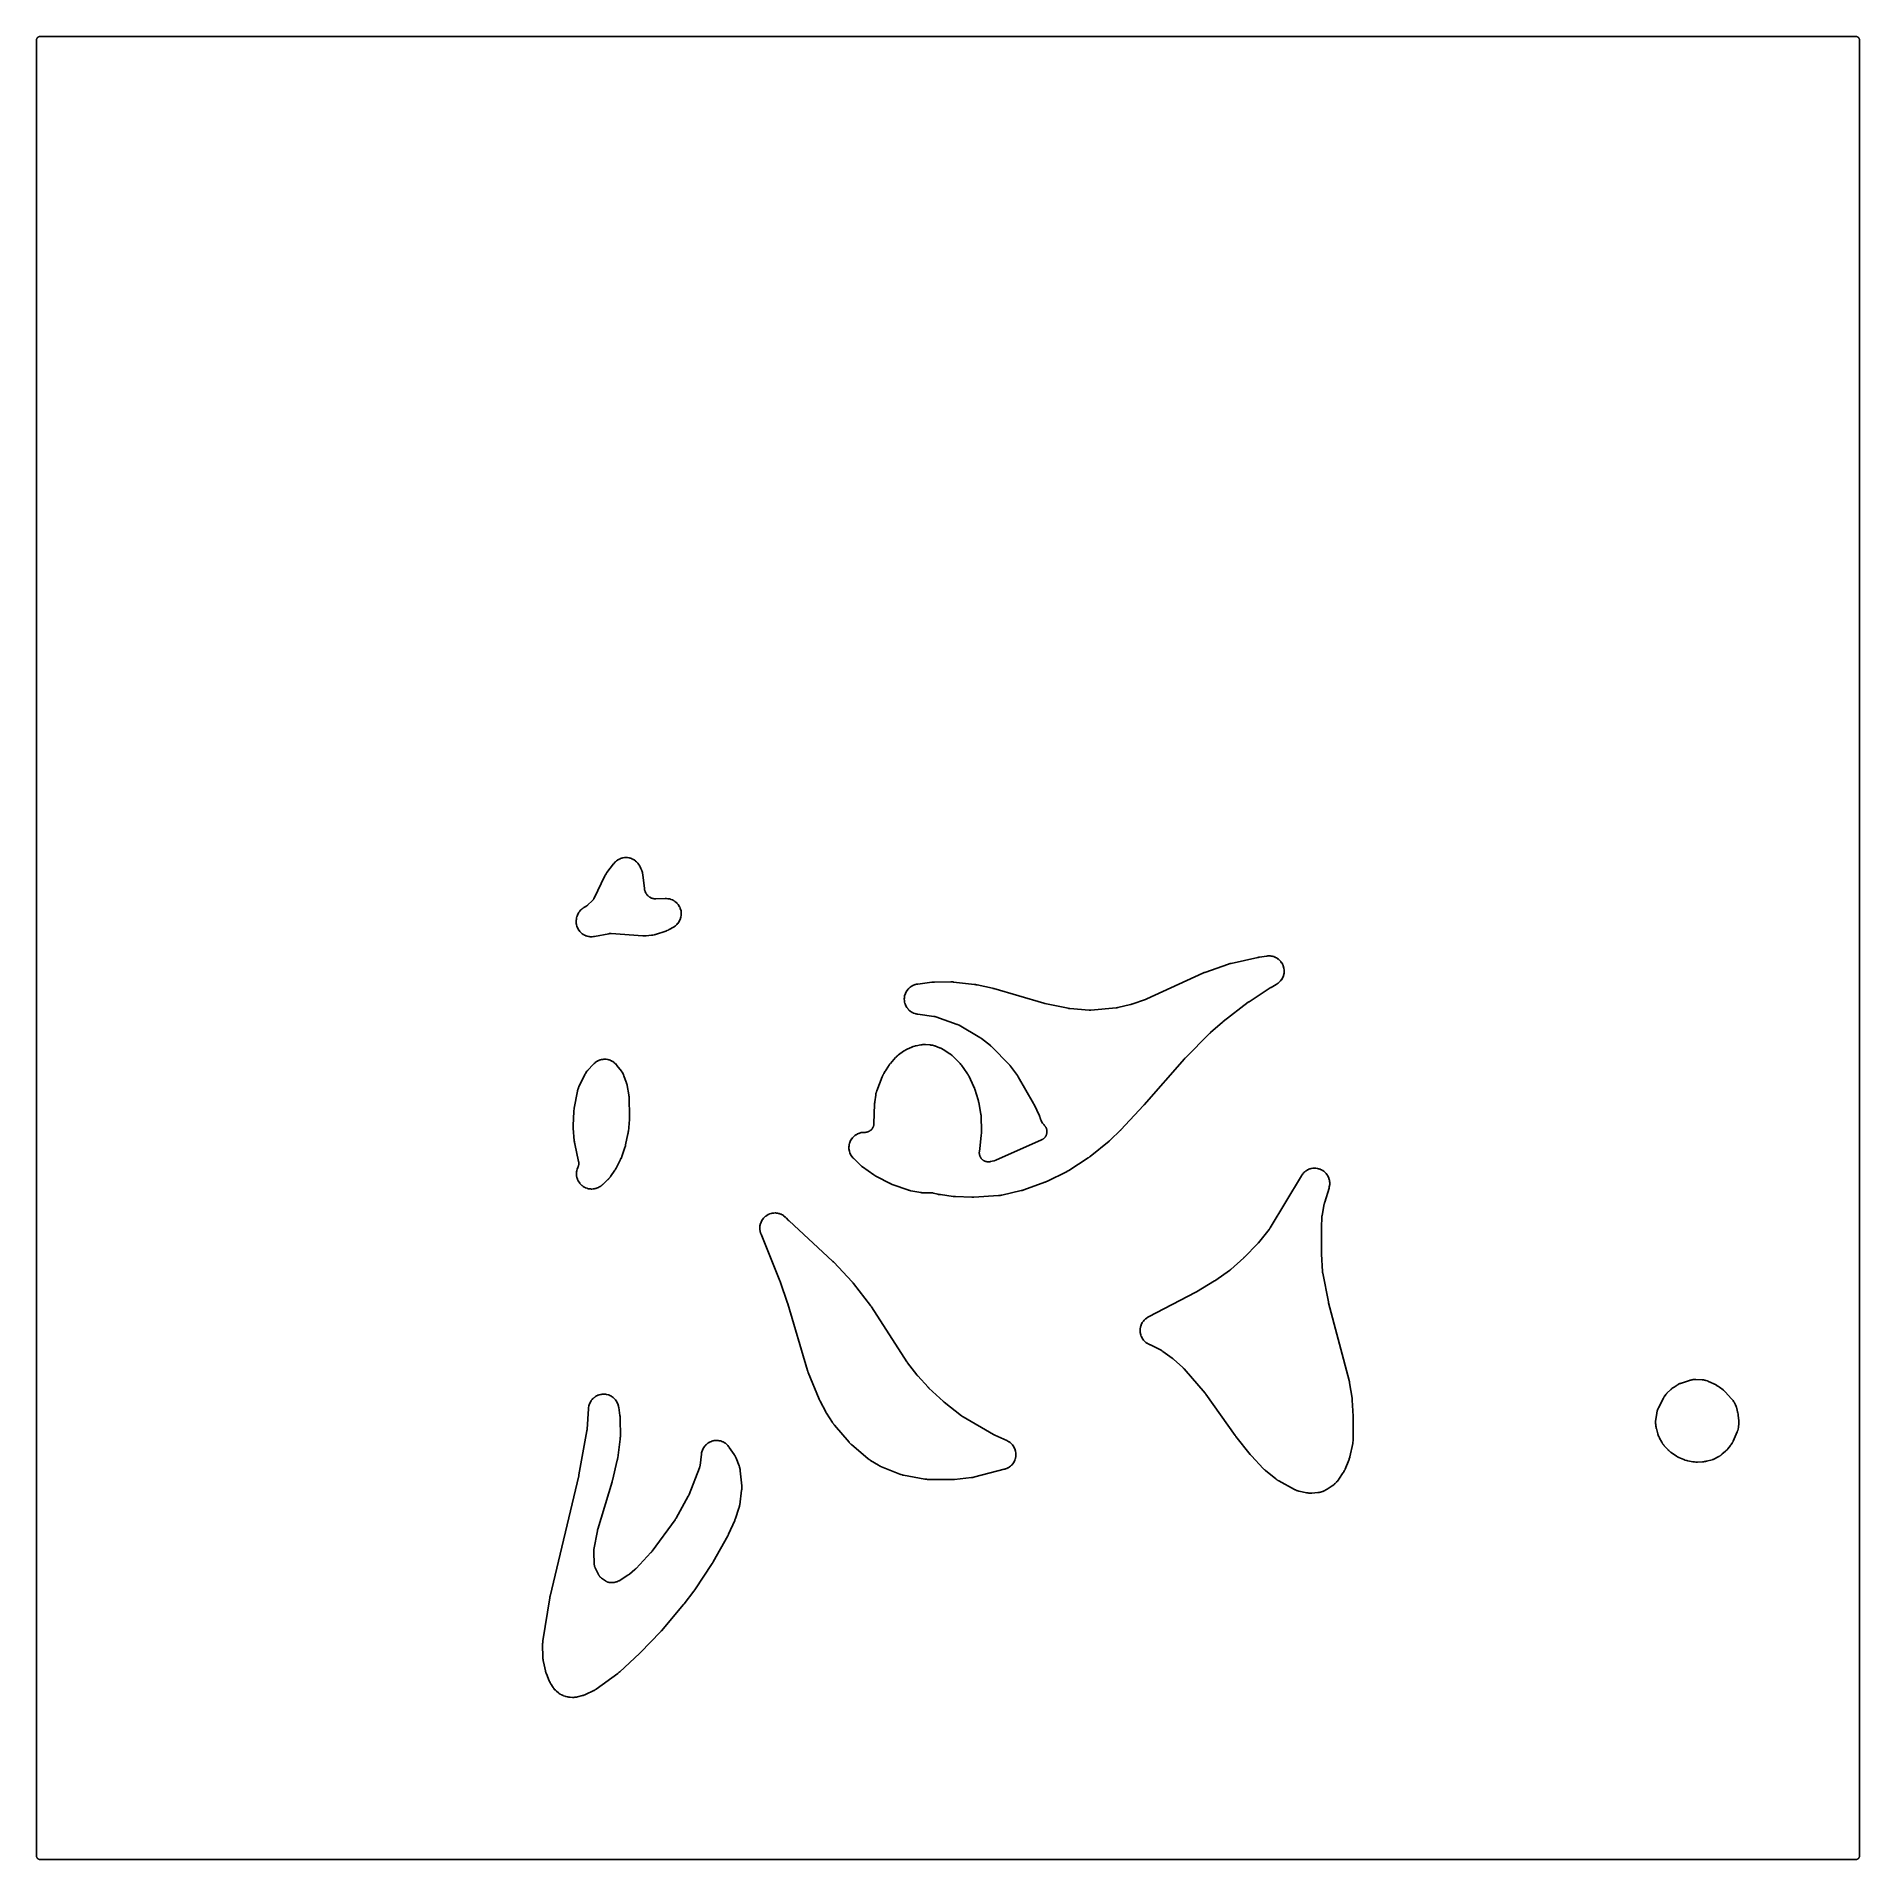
# Model space of a CAD drawing. Header units: millimetres. Extents: x 0 to 300, y 0 to 300.
import ezdxf

# ---------------------------------------------------------------- set-up
doc = ezdxf.new("R2010")
doc.units = ezdxf.units.MM
doc.layers.add('CUT', color=7, linetype='CONTINUOUS')

msp = doc.modelspace()

# ---------------------------------------------------------------- linework, layer by layer
at = {"layer": 'CUT'}
for points in [[(-0.0503, 299.5794), (-0.036, 299.6365), (-0.0162, 299.6918), (0.009, 299.745), (0.0392, 299.7954), (0.0743, 299.8427), (0.1137, 299.8863), (0.1573, 299.9257), (0.2046, 299.9608), (0.255, 299.991), (0.3082, 300.0162), (0.3635, 300.036), (0.4206, 300.0503), (0.4788, 300.0589), (0.5522, 300.0625), (1.4375, 300.0625), (298.5625, 300.0625), (299.4478, 300.0625), (299.5212, 300.0589), (299.5794, 300.0503), (299.6365, 300.036), (299.6918, 300.0162), (299.745, 299.991), (299.7954, 299.9608), (299.8427, 299.9257), (299.8863, 299.8863), (299.9257, 299.8427), (299.9608, 299.7954), (299.991, 299.745), (300.0162, 299.6918), (300.036, 299.6365), (300.0503, 299.5794), (300.0589, 299.5212), (300.0625, 299.4478), (300.0625, 298.5625), (300.0625, 1.4375), (300.0625, 0.5522), (300.0589, 0.4788), (300.0503, 0.4206), (300.036, 0.3635), (300.0162, 0.3082), (299.991, 0.255), (299.9608, 0.2046), (299.9257, 0.1573), (299.8863, 0.1137), (299.8427, 0.0743), (299.7954, 0.0392), (299.745, 0.009), (299.6918, -0.0162), (299.6365, -0.036), (299.5794, -0.0503), (299.5212, -0.0589), (299.4478, -0.0625), (298.5625, -0.0625), (1.4375, -0.0625), (0.5522, -0.0625), (0.4788, -0.0589), (0.4206, -0.0503), (0.3635, -0.036), (0.3082, -0.0162), (0.255, 0.009), (0.2046, 0.0392), (0.1573, 0.0743), (0.1137, 0.1137), (0.0743, 0.1573), (0.0392, 0.2046), (0.009, 0.255), (-0.0162, 0.3082), (-0.036, 0.3635), (-0.0503, 0.4206), (-0.0589, 0.4788), (-0.0625, 0.5522), (-0.0625, 1.4375), (-0.0625, 298.5625), (-0.0625, 299.4478), (-0.0589, 299.5212)], [(88.8435, 153.8621), (88.8558, 153.8031), (88.9041, 153.6191), (88.9223, 153.5617), (88.9887, 153.3833), (89.0125, 153.3281), (89.0965, 153.1573), (89.1258, 153.1047), (89.2265, 152.9432), (89.2608, 152.8938), (89.3772, 152.7432), (89.4164, 152.6975), (89.5472, 152.5593), (89.5908, 152.5177), (89.7348, 152.3934), (89.7823, 152.3564), (89.9381, 152.2471), (89.989, 152.215), (90.155, 152.1219), (90.2089, 152.0951), (90.3833, 152.019), (90.4397, 151.9978), (90.6209, 151.9396), (90.679, 151.9241), (90.8651, 151.8844), (90.9246, 151.8748), (91.1137, 151.8539), (91.1738, 151.8503), (91.3641, 151.8485), (91.4243, 151.8509), (91.6164, 151.8684), (91.6463, 151.8719), (91.7045, 151.8802), (91.7194, 151.8825), (91.8159, 151.8987), (91.8307, 151.9013), (94.1432, 152.349), (94.1529, 152.3508), (94.1681, 152.3536), (94.1931, 152.3578), (94.2268, 152.3629), (94.2567, 152.367), (94.261, 152.3675), (94.3139, 152.3722), (94.3862, 152.3765), (94.455, 152.378), (94.5035, 152.3771), (94.5438, 152.3756), (94.5569, 152.3747), (94.5668, 152.3741), (99.7497, 151.9955), (99.763, 151.9947), (99.8491, 151.9903), (99.8624, 151.9898), (99.9142, 151.9883), (99.9407, 151.9881), (100.1131, 151.9908), (100.1396, 151.9918), (100.1914, 151.9949), (100.2046, 151.9958), (100.2906, 152.0029), (100.3038, 152.0041), (101.2061, 152.0983), (101.2219, 152.1002), (101.3246, 152.1137), (101.3404, 152.116), (101.4019, 152.1257), (101.4332, 152.1315), (101.6357, 152.1748), (101.6667, 152.1823), (101.7268, 152.1985), (101.7421, 152.2028), (101.8414, 152.2324), (101.8566, 152.2372), (103.5221, 152.7829), (103.5371, 152.788), (103.6338, 152.8225), (103.6486, 152.828), (103.7062, 152.8503), (103.7353, 152.8625), (103.9226, 152.9466), (103.9511, 152.9603), (104.006, 152.9885), (104.0199, 152.9959), (104.11, 153.0452), (104.1238, 153.053), (104.8008, 153.4473), (104.8134, 153.4548), (104.8947, 153.5049), (104.9071, 153.5127), (104.9552, 153.544), (104.9794, 153.5606), (105.132, 153.6707), (105.1779, 153.7074), (105.317, 153.8302), (105.3591, 153.8712), (105.4856, 154.007), (105.5235, 154.0519), (105.6361, 154.1994), (105.6694, 154.2478), (105.767, 154.4057), (105.7954, 154.457), (105.8772, 154.6237), (105.9004, 154.6776), (105.9655, 154.8515), (105.9833, 154.9074), (106.0311, 155.0868), (106.0434, 155.1442), (106.0734, 155.3273), (106.0801, 155.3857), (106.092, 155.5709), (106.093, 155.6296), (106.0868, 155.8151), (106.0819, 155.8736), (106.0576, 156.0577), (106.0471, 156.1154), (106.0049, 156.2962), (105.9888, 156.3527), (105.9292, 156.5284), (105.9076, 156.583), (105.8311, 156.7522), (105.8043, 156.8044), (105.7116, 156.9652), (105.6798, 157.0146), (105.5718, 157.1656), (105.5354, 157.2116), (105.4132, 157.3513), (105.3724, 157.3936), (105.2371, 157.5207), (105.1924, 157.5587), (105.0453, 157.672), (104.9971, 157.7055), (104.8397, 157.8039), (104.7884, 157.8325), (104.6222, 157.915), (104.5684, 157.9385), (104.3948, 158.0043), (104.339, 158.0224), (104.1598, 158.071), (104.1025, 158.0836), (103.9194, 158.1144), (103.8611, 158.1213), (103.6734, 158.1343), (103.644, 158.1356), (103.5867, 158.1367), (103.572, 158.1369), (103.4766, 158.1364), (103.4619, 158.1362), (101.8798, 158.0904), (101.8398, 158.0901), (101.7664, 158.0913), (101.6864, 158.0961), (101.6333, 158.1017), (101.5541, 158.1136), (101.5017, 158.1238), (101.4238, 158.1428), (101.3726, 158.1576), (101.2967, 158.1834), (101.2283, 158.2101), (101.1913, 158.2255), (101.0559, 158.2854), (101.0148, 158.3048), (100.9405, 158.3422), (100.8616, 158.3872), (100.8107, 158.4197), (100.7367, 158.4723), (100.6893, 158.5098), (100.621, 158.5696), (100.5775, 158.6117), (100.5156, 158.6781), (100.4767, 158.7243), (100.4218, 158.7966), (100.3877, 158.8465), (100.3403, 158.924), (100.3006, 158.9971), (100.2799, 159.0375), (100.165, 159.2768), (100.1597, 159.288), (100.1526, 159.3032), (100.133, 159.3488), (100.1115, 159.403), (100.0835, 159.4843), (100.0603, 159.5642), (100.0401, 159.6486), (100.0289, 159.7077), (100.0209, 159.7574), (100.0188, 159.7737), (100.0173, 159.786), (99.752, 162.0453), (99.7504, 162.0576), (99.7394, 162.1371), (99.7376, 162.1494), (99.73, 162.197), (99.7256, 162.2214), (99.6942, 162.3766), (99.6824, 162.4246), (99.6384, 162.5768), (99.6311, 162.6004), (99.6157, 162.6462), (99.6117, 162.6578), (99.5847, 162.7334), (99.5804, 162.745), (99.4972, 162.9635), (99.4921, 162.9763), (99.4583, 163.0593), (99.453, 163.072), (99.4315, 163.1214), (99.4199, 163.1464), (99.3411, 163.3072), (99.3284, 163.3316), (99.3025, 163.3788), (99.2957, 163.3908), (99.2508, 163.4684), (99.2438, 163.4802), (99.1441, 163.6436), (99.1364, 163.6559), (99.0853, 163.7353), (99.0773, 163.7474), (99.0454, 163.7944), (99.0285, 163.818), (98.9166, 163.9669), (98.8795, 164.0116), (98.7554, 164.147), (98.7141, 164.1879), (98.5775, 164.3108), (98.5325, 164.3475), (98.3846, 164.4565), (98.3362, 164.4887), (98.1785, 164.5829), (98.1273, 164.6103), (97.9612, 164.6888), (97.9075, 164.7111), (97.7346, 164.7732), (97.6791, 164.7902), (97.501, 164.8353), (97.444, 164.8468), (97.2624, 164.8744), (97.2046, 164.8804), (97.0212, 164.8903), (96.9631, 164.8907), (96.7795, 164.8828), (96.7216, 164.8775), (96.5397, 164.852), (96.4826, 164.8411), (96.304, 164.7981), (96.2483, 164.7817), (96.0747, 164.7216), (96.0208, 164.7), (95.8538, 164.6233), (95.8022, 164.5966), (95.6434, 164.5042), (95.5947, 164.4725), (95.4456, 164.3652), (95.4002, 164.329), (95.2621, 164.2078), (95.2204, 164.1673), (95.093, 164.0314), (95.0737, 164.0098), (95.0369, 163.9665), (95.0276, 163.9553), (94.9682, 163.8819), (94.9592, 163.8705), (93.8383, 162.4147), (93.829, 162.4023), (93.7696, 162.3208), (93.7606, 162.3082), (93.7262, 162.2583), (93.7092, 162.2324), (93.6034, 162.0608), (93.5878, 162.034), (93.5587, 161.9809), (93.5514, 161.9672), (93.5053, 161.8776), (93.4984, 161.8637), (91.7398, 158.2167), (91.7213, 158.1803), (91.6858, 158.1145), (91.6438, 158.0445), (91.6137, 157.9992), (91.5656, 157.9332), (91.5316, 157.8908), (91.4776, 157.8295), (91.4257, 157.7757), (91.3967, 157.7469), (90.6924, 157.0795), (90.6837, 157.0714), (90.672, 157.0606), (90.6364, 157.0294), (90.5756, 156.979), (90.5483, 156.9572), (90.5202, 156.9366), (90.4557, 156.8911), (90.4163, 156.8649), (90.4027, 156.8564), (90.3927, 156.8501), (90.0637, 156.6493), (90.0513, 156.6415), (89.9714, 156.59), (89.9592, 156.582), (89.9119, 156.5499), (89.8881, 156.5328), (89.7384, 156.4201), (89.6935, 156.3826), (89.5573, 156.2575), (89.5162, 156.2159), (89.3929, 156.0782), (89.356, 156.0327), (89.2467, 155.8836), (89.2144, 155.8348), (89.1201, 155.6758), (89.0928, 155.6241), (89.0144, 155.4566), (88.9923, 155.4025), (88.9306, 155.2282), (88.9138, 155.1721), (88.8687, 154.9902), (88.8624, 154.9616), (88.8514, 154.9056), (88.8487, 154.8912), (88.8327, 154.7975), (88.8304, 154.783), (88.8283, 154.7685), (88.8263, 154.7535), (88.8146, 154.6564), (88.813, 154.6414), (88.8074, 154.5829), (88.8053, 154.5529), (88.7967, 154.3601), (88.797, 154.2999), (88.8076, 154.1099), (88.8139, 154.0501)], [(133.7195, 116.7724), (133.7289, 116.7149), (133.7676, 116.5348), (133.7825, 116.4785), (133.8385, 116.303), (133.8588, 116.2484), (133.9315, 116.0791), (133.9571, 116.0268), (134.0459, 115.8653), (134.0764, 115.8157), (134.1804, 115.6637), (134.2156, 115.6172), (134.3355, 115.4741), (134.3548, 115.4522), (134.3934, 115.4104), (134.4034, 115.3998), (134.4693, 115.3318), (134.4796, 115.3215), (135.52, 114.2993), (135.5288, 114.2909), (135.5867, 114.2363), (135.5957, 114.228), (135.6311, 114.1959), (135.6496, 114.1798), (135.7718, 114.078), (135.7909, 114.0627), (135.8288, 114.0336), (135.8386, 114.0263), (135.9027, 113.9791), (135.9127, 113.972), (137.7968, 112.6458), (137.8142, 112.634), (137.9289, 112.5591), (137.9468, 112.5479), (138.0939, 112.4591), (138.1121, 112.4485), (138.2318, 112.3819), (138.2504, 112.372), (140.5027, 111.22), (140.521, 111.211), (140.6404, 111.155), (140.6589, 111.1466), (140.8111, 111.0814), (140.8299, 111.0737), (140.9529, 111.0258), (140.9719, 111.0188), (143.3832, 110.1729), (143.3936, 110.1694), (143.4664, 110.1453), (143.4773, 110.1418), (143.5254, 110.1269), (143.5487, 110.1202), (143.6948, 110.0814), (143.7175, 110.0759), (143.757, 110.067), (143.7677, 110.0647), (143.842, 110.0495), (143.8541, 110.0471), (145.5185, 109.741), (145.5331, 109.7385), (145.6281, 109.7235), (145.6427, 109.7213), (145.7, 109.7137), (145.7294, 109.7105), (145.9209, 109.6946), (145.9505, 109.6928), (146.0082, 109.6909), (146.023, 109.6905), (146.1191, 109.6897), (146.1339, 109.6897), (146.4706, 109.6949), (146.6962, 109.6984), (146.8002, 109.7), (147.1806, 109.7059), (147.2198, 109.7057), (147.2914, 109.7036), (147.3695, 109.6981), (147.4213, 109.6921), (147.4985, 109.6797), (147.5688, 109.6653), (147.6069, 109.6566), (148.3346, 109.4743), (148.3512, 109.4704), (148.4594, 109.4466), (148.4761, 109.4431), (148.6128, 109.417), (148.6295, 109.4141), (148.739, 109.3964), (148.7558, 109.3939), (150.8597, 109.115), (150.8739, 109.1133), (150.9665, 109.1032), (150.9808, 109.1019), (151.0974, 109.092), (151.1117, 109.091), (151.2047, 109.0854), (151.219, 109.0847), (153.9096, 108.9872), (153.9243, 108.9868), (154.0196, 108.9857), (154.0342, 108.9857), (154.1538, 108.9872), (154.1685, 108.9876), (154.2637, 108.9911), (154.2784, 108.9918), (158.3348, 109.2417), (158.3471, 109.2426), (158.4269, 109.2491), (158.4392, 109.2502), (158.4871, 109.2552), (158.5115, 109.2582), (158.6699, 109.2811), (158.6942, 109.2851), (158.7416, 109.294), (158.7536, 109.2964), (158.832, 109.3127), (158.8441, 109.3153), (162.0533, 110.0524), (162.0709, 110.0567), (162.1853, 110.0867), (162.2028, 110.0915), (162.3452, 110.1335), (162.3626, 110.1389), (162.4749, 110.1757), (162.4921, 110.1816), (165.9659, 111.4381), (165.9819, 111.4441), (166.0848, 111.4847), (166.1005, 111.4911), (166.2281, 111.5457), (166.2437, 111.5526), (166.3441, 111.5989), (166.3595, 111.6063), (169.5124, 113.1704), (169.5273, 113.178), (169.6231, 113.2289), (169.6377, 113.237), (169.7561, 113.3042), (169.7705, 113.3126), (169.8634, 113.3688), (169.8775, 113.3776), (173.0893, 115.4445), (173.1033, 115.4538), (173.1932, 115.5152), (173.2069, 115.5249), (173.3175, 115.6052), (173.3309, 115.6152), (173.4172, 115.6816), (173.4304, 115.692), (176.5334, 118.2194), (176.5432, 118.2276), (176.6065, 118.2815), (176.6162, 118.2899), (176.6943, 118.3592), (176.7038, 118.3678), (176.7647, 118.4243), (176.774, 118.4331), (178.3367, 119.9449), (178.3419, 119.9499), (178.3776, 119.9854), (178.3831, 119.9909), (178.4271, 120.0356), (178.4324, 120.0411), (178.4667, 120.0769), (178.4723, 120.0828), (182.201, 124.0795), (182.2041, 124.0828), (182.2255, 124.1062), (182.2288, 124.1098), (182.2554, 124.1392), (182.2586, 124.1428), (182.2794, 124.1662), (182.2828, 124.17), (188.9313, 131.7753), (188.9353, 131.7799), (188.9448, 131.7906), (188.9489, 131.7952), (188.9587, 131.8061), (188.9637, 131.8117), (188.9756, 131.8246), (188.9807, 131.8302), (188.9866, 131.8365), (188.9918, 131.8421), (189.0039, 131.8549), (189.0091, 131.8603), (189.0117, 131.8631), (189.0179, 131.8695), (189.0325, 131.8844), (189.0388, 131.8907), (193.1155, 135.9678), (193.1197, 135.9719), (193.1296, 135.9816), (193.1338, 135.9858), (193.1439, 135.9956), (193.1491, 136.0006), (193.1613, 136.0123), (193.1665, 136.0173), (193.1726, 136.0231), (193.1779, 136.028), (193.1904, 136.0396), (193.1957, 136.0445), (193.1985, 136.047), (193.2048, 136.0528), (193.2198, 136.0661), (193.2262, 136.0718), (195.1722, 137.7819), (195.1766, 137.7857), (195.1869, 137.7947), (195.1914, 137.7985), (195.2019, 137.8075), (195.2073, 137.8122), (195.2201, 137.8229), (195.2256, 137.8275), (195.232, 137.8328), (195.2376, 137.8374), (195.2506, 137.848), (195.2561, 137.8525), (195.259, 137.8548), (195.2656, 137.8601), (195.2812, 137.8723), (195.2879, 137.8776), (199.4101, 141.0578), (199.4158, 141.0621), (199.4291, 141.0722), (199.4348, 141.0765), (199.4484, 141.0867), (199.4554, 141.0919), (199.4719, 141.1039), (199.479, 141.109), (199.4872, 141.1149), (199.4944, 141.12), (199.5111, 141.1318), (199.5184, 141.1368), (199.522, 141.1393), (199.5306, 141.1451), (199.5507, 141.1586), (199.5594, 141.1644), (203.0313, 143.4353), (203.0369, 143.4389), (203.0499, 143.4472), (203.0554, 143.4508), (203.0687, 143.4592), (203.0755, 143.4635), (203.0916, 143.4734), (203.0985, 143.4777), (203.1065, 143.4825), (203.1134, 143.4867), (203.1297, 143.4964), (203.1367, 143.5006), (203.1405, 143.5028), (203.1488, 143.5076), (203.1681, 143.5186), (203.1764, 143.5232), (204.0058, 143.9843), (204.0187, 143.9916), (204.1017, 144.0405), (204.1144, 144.0482), (204.1639, 144.079), (204.1888, 144.0953), (204.3456, 144.2041), (204.3928, 144.2405), (204.5362, 144.3626), (204.5795, 144.4034), (204.71, 144.5391), (204.7491, 144.5841), (204.8655, 144.732), (204.9, 144.7806), (205.0011, 144.9394), (205.0306, 144.9912), (205.1155, 145.1592), (205.1397, 145.2137), (205.2076, 145.3893), (205.2262, 145.4459), (205.2763, 145.6274), (205.2893, 145.6855), (205.3211, 145.8711), (205.3283, 145.9302), (205.3416, 146.118), (205.3428, 146.1776), (205.3374, 146.3658), (205.3328, 146.4252), (205.3087, 146.6119), (205.2982, 146.6705), (205.2558, 146.854), (205.2395, 146.9113), (205.1791, 147.0896), (205.1572, 147.145), (205.0794, 147.3165), (205.0522, 147.3694), (204.9578, 147.5323), (204.9254, 147.5823), (204.8153, 147.7351), (204.7781, 147.7816), (204.6534, 147.9227), (204.6118, 147.9653), (204.4738, 148.0933), (204.4281, 148.1316), (204.278, 148.2453), (204.2288, 148.2789), (204.0682, 148.3771), (204.0159, 148.4057), (203.8464, 148.4875), (203.7915, 148.5107), (203.6147, 148.5754), (203.5578, 148.593), (203.3754, 148.6398), (203.3171, 148.6517), (203.1309, 148.6802), (203.0717, 148.6863), (202.8837, 148.6962), (202.8241, 148.6963), (202.6334, 148.6874), (202.6037, 148.6853), (202.5458, 148.6797), (202.531, 148.6781), (202.4349, 148.6663), (202.4202, 148.6644), (201.2561, 148.4931), (201.246, 148.4915), (201.1757, 148.4799), (201.1649, 148.4781), (201.0775, 148.462), (201.0669, 148.46), (200.9981, 148.4461), (200.9869, 148.4437), (196.5933, 147.4677), (196.5762, 147.4636), (196.4658, 147.4357), (196.4489, 147.4311), (196.3114, 147.392), (196.2946, 147.387), (196.186, 147.3526), (196.1694, 147.3471), (192.2855, 145.993), (192.2721, 145.9881), (192.1856, 145.9556), (192.1723, 145.9505), (192.0647, 145.9071), (192.0515, 145.9017), (191.9667, 145.8651), (191.9537, 145.8593), (182.7389, 141.63), (182.7291, 141.6256), (182.7063, 141.6154), (182.6965, 141.6112), (182.6845, 141.606), (182.6747, 141.6018), (182.6516, 141.5922), (182.6417, 141.5882), (182.6303, 141.5836), (182.6203, 141.5796), (182.5971, 141.5706), (182.5871, 141.5668), (182.5748, 141.5622), (182.5648, 141.5585), (182.5413, 141.55), (182.5312, 141.5464), (180.2758, 140.7608), (180.2655, 140.7573), (180.2416, 140.7493), (180.2313, 140.7459), (180.2187, 140.7418), (180.2084, 140.7386), (180.1842, 140.7312), (180.1739, 140.728), (180.1619, 140.7245), (180.1515, 140.7215), (180.1272, 140.7146), (180.1168, 140.7118), (180.104, 140.7083), (180.0936, 140.7056), (180.0691, 140.6993), (180.0586, 140.6967), (177.9863, 140.1919), (177.9795, 140.1902), (177.9637, 140.1865), (177.9608, 140.1858), (177.93, 140.1793), (177.8681, 140.1672), (177.8468, 140.1633), (177.8171, 140.159), (177.7379, 140.1491), (177.7039, 140.1455), (173.5175, 139.7812), (173.5081, 139.7804), (173.4934, 139.7793), (173.4693, 139.7778), (173.4372, 139.7762), (173.4085, 139.7752), (173.3857, 139.7748), (173.3727, 139.7747), (173.3678, 139.7747), (173.3396, 139.775), (173.2768, 139.7768), (173.2393, 139.7787), (173.2266, 139.7796), (173.2172, 139.7803), (170.0625, 140.0349), (170.0487, 140.0361), (170.0165, 140.0392), (170.0027, 140.0407), (169.9859, 140.0425), (169.9721, 140.0442), (169.94, 140.0483), (169.9263, 140.0501), (169.9105, 140.0524), (169.8968, 140.0545), (169.8649, 140.0595), (169.8512, 140.0618), (169.8345, 140.0647), (169.8209, 140.0672), (169.7891, 140.0733), (169.7755, 140.076), (165.966, 140.8632), (165.9572, 140.8651), (165.9367, 140.8695), (165.9279, 140.8715), (165.9172, 140.8739), (165.9084, 140.876), (165.8879, 140.8809), (165.8792, 140.883), (165.8691, 140.8855), (165.8604, 140.8877), (165.84, 140.893), (165.8313, 140.8953), (165.8207, 140.8982), (165.812, 140.9006), (165.7917, 140.9063), (165.7831, 140.9087), (157.5457, 143.3121), (157.537, 143.3146), (157.4764, 143.3313), (157.4671, 143.3338), (157.3913, 143.3534), (157.382, 143.3557), (157.3219, 143.3702), (157.312, 143.3725), (154.7862, 143.9372), (154.7704, 143.9405), (154.6676, 143.9606), (154.6517, 143.9635), (154.522, 143.9853), (154.5061, 143.9877), (154.4023, 144.0023), (154.3863, 144.0043), (150.9174, 144.3959), (150.8993, 144.3977), (150.7819, 144.4074), (150.7638, 144.4086), (150.6162, 144.4163), (150.5981, 144.4169), (150.4803, 144.4195), (150.4622, 144.4196), (147.7657, 144.3969), (147.7476, 144.3965), (147.6305, 144.392), (147.6125, 144.391), (147.4658, 144.3809), (147.4478, 144.3794), (147.3312, 144.3679), (147.3133, 144.3658), (145.0466, 144.0726), (145.0318, 144.0705), (144.9362, 144.0557), (144.9215, 144.0532), (144.8643, 144.0429), (144.8351, 144.0369), (144.6493, 143.9938), (144.592, 143.9775), (144.4138, 143.917), (144.3585, 143.8951), (144.1871, 143.8173), (144.1342, 143.79), (143.9714, 143.6956), (143.9215, 143.6632), (143.7689, 143.5531), (143.7224, 143.5159), (143.5814, 143.3912), (143.5388, 143.3496), (143.4109, 143.2116), (143.3727, 143.1659), (143.2591, 143.0159), (143.2255, 142.9667), (143.1273, 142.8062), (143.0989, 142.7539), (143.0171, 142.5844), (142.9939, 142.5296), (142.9293, 142.3528), (142.9117, 142.2959), (142.8649, 142.1136), (142.853, 142.0553), (142.8246, 141.8693), (142.8185, 141.8101), (142.8086, 141.6221), (142.8084, 141.5626), (142.8172, 141.3746), (142.8229, 141.3154), (142.8503, 141.1292), (142.8619, 141.0708), (142.9076, 140.8882), (142.9249, 140.8313), (142.9884, 140.6541), (143.0113, 140.5991), (143.0921, 140.4292), (143.1203, 140.3768), (143.2175, 140.2156), (143.2508, 140.1663), (143.3635, 140.0156), (143.4015, 139.9697), (143.5286, 139.8309), (143.5709, 139.7891), (143.7112, 139.6636), (143.7575, 139.6261), (143.9094, 139.5151), (143.9592, 139.4825), (144.1214, 139.3871), (144.1742, 139.3595), (144.3451, 139.2807), (144.4003, 139.2584), (144.5782, 139.1969), (144.6353, 139.1803), (144.8209, 139.1361), (144.8501, 139.1299), (144.9072, 139.1193), (144.9219, 139.1167), (145.0174, 139.1014), (145.0321, 139.0992), (147.6556, 138.7443), (147.667, 138.7427), (147.6823, 138.7404), (147.7276, 138.7325), (147.8028, 138.7174), (147.836, 138.7101), (147.8688, 138.7015), (147.9426, 138.6807), (147.9865, 138.667), (148.0012, 138.6621), (148.0121, 138.6583), (151.534, 137.4168), (151.5443, 137.4131), (151.5601, 137.4073), (151.5862, 137.3972), (151.621, 137.3833), (151.6517, 137.3703), (151.6758, 137.3595), (151.6896, 137.3533), (151.6946, 137.3509), (151.724, 137.3366), (151.7888, 137.3035), (151.8272, 137.2827), (151.8399, 137.2754), (151.8494, 137.2699), (155.2638, 135.2564), (155.2766, 135.2487), (155.3064, 135.2304), (155.3191, 135.2225), (155.3345, 135.2127), (155.3471, 135.2046), (155.3763, 135.1853), (155.3887, 135.177), (155.4029, 135.1673), (155.4152, 135.1588), (155.4437, 135.1386), (155.4559, 135.1298), (155.4706, 135.119), (155.4826, 135.1101), (155.5104, 135.0889), (155.5223, 135.0798), (156.9926, 133.9246), (157.0038, 133.9157), (157.0299, 133.8945), (157.041, 133.8854), (157.0544, 133.8741), (157.0653, 133.8648), (157.0907, 133.8428), (157.1015, 133.8333), (157.1138, 133.8223), (157.1244, 133.8126), (157.1491, 133.7898), (157.1596, 133.78), (157.1723, 133.7679), (157.1826, 133.7579), (157.2065, 133.7343), (157.2167, 133.7242), (160.0684, 130.8243), (160.0798, 130.8125), (160.1061, 130.7848), (160.1173, 130.7728), (160.1308, 130.758), (160.1417, 130.7458), (160.167, 130.7171), (160.1777, 130.7047), (160.1899, 130.6904), (160.2004, 130.6778), (160.2246, 130.6482), (160.2349, 130.6354), (160.2473, 130.6197), (160.2573, 130.6068), (160.2804, 130.5763), (160.2902, 130.5632), (161.4177, 129.0209), (161.4251, 129.0107), (161.442, 128.9868), (161.4492, 128.9766), (161.4579, 128.964), (161.465, 128.9536), (161.4812, 128.9292), (161.4881, 128.9188), (161.496, 128.9066), (161.5027, 128.8961), (161.5183, 128.8713), (161.5249, 128.8606), (161.5329, 128.8475), (161.5394, 128.8368), (161.5543, 128.8116), (161.5606, 128.8007), (164.0887, 124.3825), (164.0922, 124.3763), (164.1004, 124.3618), (164.1038, 124.3556), (164.1121, 124.3407), (164.1162, 124.333), (164.1259, 124.315), (164.13, 124.3073), (164.1347, 124.2984), (164.1388, 124.2906), (164.1481, 124.2724), (164.1521, 124.2645), (164.1542, 124.2604), (164.1588, 124.2512), (164.1693, 124.2295), (164.1738, 124.2202), (165.0457, 122.3776), (165.0499, 122.3687), (165.0563, 122.3548), (165.0664, 122.3319), (165.0793, 122.3016), (165.0905, 122.2743), (165.099, 122.2523), (165.1038, 122.2397), (165.1055, 122.235), (165.1152, 122.2076), (165.1358, 122.1462), (165.1473, 122.1092), (165.151, 122.0965), (165.1536, 122.0872), (165.1769, 122.0026), (165.1811, 121.9881), (165.2097, 121.894), (165.2143, 121.8796), (165.2328, 121.8235), (165.2431, 121.7951), (165.3132, 121.6143), (165.3379, 121.5591), (165.4247, 121.3887), (165.4548, 121.3363), (165.5583, 121.1755), (165.5936, 121.1263), (165.7127, 120.9768), (165.7528, 120.9314), (165.8451, 120.8369), (165.8747, 120.8051), (165.9274, 120.7457), (165.9817, 120.6782), (166.0156, 120.6315), (166.0632, 120.559), (166.0925, 120.5093), (166.1329, 120.4326), (166.1573, 120.3803), (166.1901, 120.3), (166.2094, 120.2456), (166.2343, 120.1626), (166.2482, 120.1066), (166.265, 120.0215), (166.2735, 119.9645), (166.2821, 119.8782), (166.285, 119.8205), (166.2852, 119.7339), (166.2826, 119.6762), (166.2745, 119.5899), (166.2663, 119.5328), (166.25, 119.4476), (166.2363, 119.3915), (166.2118, 119.3084), (166.1929, 119.2539), (166.1605, 119.1735), (166.1364, 119.121), (166.0964, 119.0441), (166.0674, 118.9942), (166.0202, 118.9215), (165.9865, 118.8747), (165.9325, 118.8068), (165.8944, 118.7634), (165.8342, 118.7011), (165.7921, 118.6616), (165.7262, 118.6053), (165.6805, 118.57), (165.6094, 118.5204), (165.5606, 118.4897), (165.485, 118.4471), (165.4141, 118.4115), (165.3748, 118.393), (157.8993, 115.0819), (157.8896, 115.0777), (157.8735, 115.0708), (157.8345, 115.0551), (157.7677, 115.0301), (157.7379, 115.0196), (157.7347, 115.0185), (157.7046, 115.009), (157.6363, 114.9887), (157.5956, 114.9777), (157.5786, 114.9735), (157.5684, 114.971), (157.0149, 114.8416), (156.9727, 114.8328), (156.895, 114.8185), (156.8096, 114.807), (156.7525, 114.802), (156.6664, 114.7987), (156.609, 114.7993), (156.523, 114.8043), (156.4659, 114.8103), (156.3808, 114.8235), (156.3246, 114.8349), (156.2411, 114.8562), (156.1862, 114.873), (156.1051, 114.9021), (156.0521, 114.9241), (155.9742, 114.9608), (155.9235, 114.9878), (155.8495, 115.0318), (155.8016, 115.0635), (155.7321, 115.1144), (155.6875, 115.1505), (155.6232, 115.2078), (155.5823, 115.248), (155.5237, 115.3112), (155.4868, 115.3552), (155.4346, 115.4237), (155.402, 115.471), (155.3566, 115.5442), (155.3287, 115.5943), (155.2905, 115.6715), (155.2676, 115.7241), (155.2369, 115.8047), (155.2191, 115.8592), (155.1963, 115.9423), (155.1838, 115.9983), (155.169, 116.0832), (155.1619, 116.1401), (155.1554, 116.226), (155.1537, 116.2834), (155.1554, 116.3695), (155.1607, 116.4483), (155.1647, 116.4912), (155.2209, 116.9771), (155.4721, 119.1459), (155.5213, 119.571), (155.5213, 119.5711), (155.5225, 119.5816), (155.5295, 119.6532), (155.5297, 119.655), (155.5297, 119.6552), (155.5306, 119.6662), (155.5345, 119.7144), (155.5359, 119.7377), (155.5418, 119.8829), (155.5422, 119.9054), (155.5424, 119.9443), (155.5423, 119.9549), (155.5412, 120.0279), (155.5409, 120.0397), (155.47, 122.1022), (155.4689, 122.1238), (155.4591, 122.2634), (155.4572, 122.2848), (155.4459, 122.3901), (155.4386, 122.4594), (155.4359, 122.4808), (155.4177, 122.6077), (155.4161, 122.6194), (155.416, 122.6195), (155.4126, 122.6406), (155.4126, 122.6408), (155.0685, 124.5531), (155.0661, 124.5663), (155.063, 124.5821), (155.0417, 124.6846), (155.0383, 124.7004), (155.0101, 124.8195), (155.0054, 124.8382), (154.9734, 124.9567), (154.9671, 124.9784), (154.9663, 124.9809), (154.9653, 124.984), (154.396, 126.7812), (154.3897, 126.8001), (154.3465, 126.9221), (154.3396, 126.9408), (154.2803, 127.0921), (154.2727, 127.1105), (154.2216, 127.2295), (154.2134, 127.2477), (154.2133, 127.2478), (153.4633, 128.8425), (153.463, 128.8431), (153.458, 128.8534), (153.4575, 128.8545), (153.4211, 128.9278), (153.4154, 128.939), (153.3926, 128.9827), (153.3804, 129.0047), (153.3137, 129.1202), (153.2986, 129.1465), (153.2855, 129.168), (153.2591, 129.2096), (153.2523, 129.2202), (153.207, 129.2883), (153.1999, 129.2988), (152.6076, 130.1505), (152.236, 130.6849), (152.2281, 130.696), (152.1761, 130.7672), (152.168, 130.7781), (152.1358, 130.8202), (152.1188, 130.8414), (152.0055, 130.9765), (151.9876, 130.9969), (151.9517, 131.0359), (151.9424, 131.0458), (151.8813, 131.1093), (151.8718, 131.119), (150.8172, 132.167), (150.806, 132.1778), (150.7324, 132.2472), (150.721, 132.2577), (150.6757, 132.2982), (150.652, 132.3184), (150.4947, 132.4452), (150.47, 132.4641), (150.4208, 132.4997), (150.4081, 132.5087), (150.3247, 132.5658), (150.3117, 132.5744), (149.2294, 133.2755), (149.215, 133.2846), (149.1204, 133.3421), (149.1058, 133.3507), (149.0481, 133.3836), (149.018, 133.3996), (148.82, 133.498), (148.789, 133.5123), (148.728, 133.5385), (148.7122, 133.5449), (148.6093, 133.5856), (148.5934, 133.5916), (147.8199, 133.872), (147.8071, 133.8764), (147.7234, 133.9047), (147.7105, 133.9089), (147.6598, 133.9247), (147.6337, 133.9322), (147.4652, 133.9765), (147.4121, 133.9879), (147.2403, 134.0168), (147.2134, 134.0207), (147.1606, 134.0271), (147.1471, 134.0286), (147.0592, 134.0373), (147.0457, 134.0385), (146.2842, 134.0964), (146.2714, 134.0972), (146.1879, 134.1018), (146.1751, 134.1023), (146.1249, 134.104), (146.0992, 134.1043), (145.9344, 134.1027), (145.883, 134.1), (145.719, 134.0843), (145.6934, 134.0813), (145.6437, 134.0743), (145.631, 134.0724), (145.5485, 134.0591), (145.5358, 134.057), (144.7389, 133.9109), (144.7217, 133.9075), (144.6104, 133.8838), (144.5933, 133.8799), (144.5269, 133.8636), (144.4932, 133.8543), (144.2757, 133.7876), (144.2426, 133.7763), (144.1785, 133.7525), (144.1622, 133.7461), (144.0567, 133.7033), (144.0406, 133.6965), (143.274, 133.3589), (143.2588, 133.352), (143.1606, 133.3055), (143.1456, 133.2981), (143.0874, 133.2685), (143.0581, 133.2525), (142.8703, 133.1435), (142.8419, 133.1259), (142.7874, 133.09), (142.7736, 133.0807), (142.6845, 133.0184), (142.6709, 133.0087), (141.852, 132.4019), (141.8395, 132.3924), (141.7592, 132.3296), (141.7469, 132.3197), (141.6997, 132.2808), (141.676, 132.2602), (141.5258, 132.1224), (141.5033, 132.1006), (141.4604, 132.0569), (141.4495, 132.0455), (141.38, 131.9709), (141.3695, 131.9593), (140.5101, 130.9872), (140.5017, 130.9774), (140.4477, 130.9138), (140.4396, 130.9039), (140.408, 130.8649), (140.4042, 130.86), (140.3922, 130.8446), (140.2928, 130.7107), (140.278, 130.6897), (140.2498, 130.6482), (140.2428, 130.6375), (140.1974, 130.5674), (140.1906, 130.5566), (139.7089, 129.7757), (139.703, 129.7663), (139.6909, 129.7472), (139.6882, 129.7429), (139.6703, 129.7141), (139.668, 129.7108), (139.6574, 129.6935), (139.6347, 129.6584), (139.6259, 129.6444), (139.5258, 129.4799), (139.4245, 129.3148), (139.4177, 129.3034), (139.374, 129.2284), (139.3674, 129.2168), (139.3667, 129.2157), (139.3401, 129.1677), (139.3271, 129.1428), (139.2898, 129.0673), (139.2461, 128.979), (139.2436, 128.9735), (139.2343, 128.9535), (139.2123, 128.9032), (139.2068, 128.8902), (139.1722, 128.8056), (139.167, 128.7925), (138.2798, 126.4724), (138.2739, 126.4563), (138.237, 126.3509), (138.2316, 126.3346), (138.2113, 126.2708), (138.2018, 126.2378), (138.179, 126.1486), (138.1465, 126.0216), (138.1389, 125.9881), (138.126, 125.9223), (138.123, 125.9054), (138.1046, 125.7953), (138.1021, 125.7783), (137.9509, 124.6747), (137.9489, 124.6593), (137.9379, 124.5592), (137.9363, 124.5437), (137.9257, 124.4177), (137.9246, 124.4022), (137.9187, 124.3016), (137.9179, 124.2861), (137.814, 121.1165), (137.8115, 121.0729), (137.805, 120.9932), (137.7937, 120.9066), (137.7834, 120.8494), (137.7638, 120.7644), (137.748, 120.7084), (137.7202, 120.6256), (137.699, 120.5715), (137.6633, 120.4918), (137.637, 120.44), (137.5938, 120.3641), (137.5626, 120.3151), (137.5122, 120.2438), (137.4764, 120.198), (137.4193, 120.1319), (137.3792, 120.0898), (137.3161, 120.0296), (137.2721, 119.9915), (137.2033, 119.9377), (137.1559, 119.9041), (137.0823, 119.8572), (137.0318, 119.8284), (136.9539, 119.7888), (136.9009, 119.765), (136.8196, 119.7332), (136.7645, 119.7146), (136.6805, 119.6908), (136.6239, 119.6777), (136.538, 119.6622), (136.4803, 119.6546), (136.3933, 119.6474), (136.3134, 119.6448), (136.2697, 119.6444), (136.2275, 119.645), (136.1984, 119.6447), (136.0117, 119.6385), (135.9537, 119.6337), (135.771, 119.6097), (135.7137, 119.5993), (135.5343, 119.5577), (135.4782, 119.5418), (135.3036, 119.483), (135.2494, 119.4617), (135.0813, 119.3863), (135.0294, 119.3598), (134.8695, 119.2684), (134.8204, 119.2371), (134.67, 119.1306), (134.6242, 119.0946), (134.4849, 118.9741), (134.4428, 118.9338), (134.3159, 118.8003), (134.2778, 118.7562), (134.1644, 118.611), (134.1309, 118.5634), (134.0321, 118.4079), (134.0033, 118.3572), (133.9201, 118.1929), (133.8963, 118.1397), (133.8295, 117.9681), (133.811, 117.9128), (133.7611, 117.7355), (133.748, 117.6787), (133.7155, 117.4974), (133.7081, 117.4396), (133.6933, 117.256), (133.6915, 117.1977), (133.6946, 117.0135), (133.6985, 116.9554)], [(88.8677, 112.4053), (88.8783, 112.3463), (88.9212, 112.1617), (88.9376, 112.1041), (88.9987, 111.9246), (89.0208, 111.8689), (89.0994, 111.6965), (89.127, 111.6432), (89.2225, 111.4795), (89.2552, 111.4293), (89.3666, 111.2759), (89.4042, 111.2292), (89.5302, 111.0877), (89.5723, 111.045), (89.7119, 110.9168), (89.758, 110.8785), (89.9097, 110.7649), (89.9594, 110.7313), (90.1216, 110.6334), (90.1744, 110.605), (90.3457, 110.5238), (90.401, 110.5008), (90.5795, 110.437), (90.6369, 110.4197), (90.8209, 110.3741), (90.8797, 110.3626), (91.0673, 110.3355), (91.127, 110.3299), (91.3163, 110.3217), (91.3763, 110.3221), (91.5655, 110.3329), (91.6251, 110.3392), (91.8123, 110.3688), (91.871, 110.3811), (92.0543, 110.4292), (92.1114, 110.4473), (92.289, 110.5135), (92.3441, 110.5372), (92.5166, 110.6219), (92.5432, 110.6358), (92.5944, 110.6642), (92.6074, 110.6716), (92.6914, 110.721), (92.7042, 110.7288), (92.7296, 110.7446), (92.7426, 110.7529), (92.8264, 110.8081), (92.8392, 110.8167), (92.8887, 110.8511), (92.9135, 110.8694), (93.072, 110.9922), (93.0959, 111.0118), (93.1416, 111.0511), (93.1531, 111.0613), (93.2274, 111.1287), (93.2387, 111.1392), (94.0255, 111.8905), (94.0363, 111.901), (94.1051, 111.9701), (94.1156, 111.9809), (94.1559, 112.0235), (94.176, 112.0458), (94.3029, 112.1939), (94.3219, 112.2172), (94.3577, 112.2635), (94.3668, 112.2755), (94.4245, 112.3542), (94.4333, 112.3664), (95.1652, 113.4175), (95.1775, 113.4358), (95.2546, 113.5557), (95.2661, 113.5743), (95.3573, 113.7281), (95.3681, 113.7472), (95.4363, 113.8724), (95.4464, 113.8918), (96.1019, 115.2082), (96.1102, 115.2254), (96.1619, 115.3382), (96.1696, 115.3556), (96.23, 115.4991), (96.2371, 115.5168), (96.2816, 115.6327), (96.2882, 115.6506), (96.8048, 117.136), (96.8108, 117.1541), (96.8477, 117.2721), (96.8531, 117.2904), (96.8947, 117.4399), (96.8995, 117.4583), (96.9288, 117.5785), (96.933, 117.597), (97.3119, 119.3936), (97.3151, 119.41), (97.3346, 119.5168), (97.3373, 119.5333), (97.358, 119.668), (97.3603, 119.6845), (97.3737, 119.7922), (97.3756, 119.8088), (97.5627, 121.742), (97.5641, 121.7599), (97.5719, 121.8766), (97.5728, 121.8946), (97.5782, 122.0413), (97.5786, 122.0593), (97.5793, 122.1763), (97.5792, 122.1943), (97.5046, 125.3638), (97.5043, 125.3746), (97.5011, 125.4504), (97.5005, 125.4617), (97.4975, 125.5114), (97.4956, 125.5352), (97.4806, 125.6839), (97.4779, 125.7068), (97.4723, 125.7464), (97.4707, 125.7572), (97.459, 125.8313), (97.457, 125.8433), (97.1797, 127.3914), (97.1771, 127.4048), (97.1596, 127.491), (97.1568, 127.5042), (97.1451, 127.5558), (97.1386, 127.5821), (97.092, 127.7518), (97.0843, 127.7778), (97.068, 127.8281), (97.0637, 127.841), (97.0347, 127.9241), (97.0301, 127.9368), (96.6435, 128.9706), (96.6381, 128.9844), (96.6019, 129.0743), (96.5962, 129.088), (96.5731, 129.1414), (96.5606, 129.1685), (96.4764, 129.3398), (96.4474, 129.3918), (96.3466, 129.5539), (96.3302, 129.5788), (96.2971, 129.6266), (96.2885, 129.6388), (96.2313, 129.717), (96.2224, 129.7289), (95.502, 130.665), (95.493, 130.6764), (95.4339, 130.7496), (95.4246, 130.7608), (95.388, 130.8039), (95.3687, 130.8255), (95.2418, 130.961), (95.2003, 131.0013), (95.0628, 131.1223), (95.0175, 131.1585), (94.8691, 131.2656), (94.8205, 131.2972), (94.6624, 131.3896), (94.611, 131.4163), (94.4448, 131.493), (94.3911, 131.5147), (94.2181, 131.575), (94.1626, 131.5914), (93.9847, 131.6348), (93.9278, 131.6457), (93.7466, 131.6717), (93.6889, 131.6772), (93.506, 131.6855), (93.4481, 131.6854), (93.2652, 131.6761), (93.2075, 131.6704), (93.0264, 131.6435), (92.9696, 131.6323), (92.7919, 131.588), (92.7364, 131.5714), (92.5638, 131.5102), (92.5102, 131.4883), (92.3443, 131.4108), (92.2931, 131.3837), (92.1354, 131.2906), (92.0871, 131.2588), (91.9391, 131.1509), (91.894, 131.1145), (91.7553, 130.9912), (91.7341, 130.9714), (91.6937, 130.9318), (91.6835, 130.9216), (91.6178, 130.8541), (91.6078, 130.8436), (90.6982, 129.8623), (90.6884, 129.8514), (90.6251, 129.7797), (90.6155, 129.7686), (90.5786, 129.7246), (90.5603, 129.7016), (90.4463, 129.5516), (90.4131, 129.503), (90.3143, 129.3425), (90.2995, 129.3171), (90.2719, 129.2668), (90.265, 129.2538), (90.221, 129.169), (90.2144, 129.1558), (89.2384, 127.1527), (89.2327, 127.1407), (89.1965, 127.062), (89.1911, 127.0499), (89.1704, 127.0022), (89.1603, 126.9775), (89.0995, 126.818), (89.0827, 126.7675), (89.0362, 126.6032), (89.0295, 126.5775), (89.0176, 126.5268), (89.0147, 126.5138), (88.9967, 126.4292), (88.9941, 126.4161), (88.4658, 123.6254), (88.4621, 123.6039), (88.4408, 123.4637), (88.438, 123.4421), (88.4177, 123.2655), (88.4156, 123.2438), (88.4045, 123.1025), (88.4032, 123.0807), (88.3074, 120.7819), (88.3069, 120.7636), (88.3056, 120.6449), (88.3057, 120.6267), (88.3085, 120.4778), (88.3091, 120.4595), (88.315, 120.341), (88.3162, 120.3228), (88.4815, 118.2634), (88.4834, 118.2436), (88.498, 118.1152), (88.5006, 118.0955), (88.5242, 117.9352), (88.5275, 117.9156), (88.5505, 117.7885), (88.5544, 117.769), (89.1796, 114.8729), (89.1884, 114.8261), (89.2022, 114.7401), (89.2124, 114.6456), (89.2158, 114.5824), (89.2159, 114.4873), (89.2126, 114.4241), (89.2027, 114.3295), (89.1928, 114.267), (89.173, 114.174), (89.1565, 114.1129), (89.1269, 114.0225), (89.0955, 113.9413), (89.0772, 113.8974), (89.0525, 113.8423), (89.0409, 113.8147), (88.9711, 113.6356), (88.9522, 113.5788), (88.9013, 113.3962), (88.8881, 113.3377), (88.8557, 113.151), (88.8484, 113.0915), (88.8348, 112.9025), (88.8335, 112.8425), (88.8388, 112.6531), (88.8435, 112.5933)], [(181.6779, 86.5298), (181.6902, 86.4733), (181.7377, 86.2965), (181.7554, 86.2414), (181.8197, 86.07), (181.8427, 86.0169), (181.9232, 85.8525), (181.9511, 85.8018), (182.0471, 85.646), (182.0798, 85.5982), (182.1904, 85.4523), (182.2276, 85.4079), (182.3517, 85.2734), (182.3929, 85.2328), (182.5294, 85.1109), (182.5744, 85.0744), (182.722, 84.9662), (182.7703, 84.9343), (182.9277, 84.8408), (182.9788, 84.8137), (183.1467, 84.7347), (183.1732, 84.723), (183.2255, 84.7014), (183.2389, 84.6961), (183.3268, 84.6623), (183.3403, 84.6573), (183.3551, 84.652), (183.3698, 84.6466), (183.4041, 84.6337), (183.4187, 84.628), (183.4365, 84.621), (183.451, 84.615), (183.4848, 84.6009), (183.4992, 84.5948), (183.5157, 84.5876), (183.53, 84.5811), (183.5633, 84.5659), (183.5775, 84.5592), (183.5947, 84.5509), (183.6088, 84.544), (183.6415, 84.5276), (183.6555, 84.5204), (185.0883, 83.7699), (185.1026, 83.7623), (185.1359, 83.7441), (185.1501, 83.7361), (185.1673, 83.7263), (185.1813, 83.7181), (185.2139, 83.6987), (185.2278, 83.6903), (185.2436, 83.6805), (185.2574, 83.6718), (185.2892, 83.6512), (185.3028, 83.6423), (185.3193, 83.6313), (185.3327, 83.6221), (185.3638, 83.6004), (185.377, 83.591), (186.9196, 82.4734), (186.9294, 82.4661), (186.9522, 82.4491), (186.962, 82.4418), (186.9738, 82.4327), (186.9834, 82.4252), (187.0058, 82.4076), (187.0153, 82.4), (187.0262, 82.3911), (187.0356, 82.3834), (187.0575, 82.3652), (187.0668, 82.3573), (187.0781, 82.3476), (187.0873, 82.3396), (187.1087, 82.3208), (187.1178, 82.3127), (188.6549, 80.922), (188.6649, 80.9128), (188.6881, 80.8911), (188.698, 80.8818), (188.7099, 80.8703), (188.7197, 80.8608), (188.7422, 80.8385), (188.7518, 80.8288), (188.7627, 80.8177), (188.7721, 80.8079), (188.794, 80.7849), (188.8033, 80.775), (188.8145, 80.7628), (188.8236, 80.7527), (188.8448, 80.7291), (188.8538, 80.7189), (192.3154, 76.7281), (192.3225, 76.7199), (192.3389, 76.7005), (192.3459, 76.6921), (192.3544, 76.6818), (192.3613, 76.6734), (192.3772, 76.6536), (192.384, 76.6451), (192.3918, 76.6352), (192.3984, 76.6266), (192.4139, 76.6064), (192.4205, 76.5978), (192.4284, 76.5871), (192.4349, 76.5783), (192.4499, 76.5578), (192.4562, 76.549), (197.2923, 69.7416), (197.2966, 69.7357), (197.3264, 69.6948), (197.331, 69.6885), (197.3689, 69.638), (197.3735, 69.6319), (197.4039, 69.5923), (197.409, 69.5859), (199.7581, 66.6161), (199.7662, 66.6061), (199.8191, 66.542), (199.8274, 66.5322), (199.8957, 66.4531), (199.9041, 66.4435), (199.9598, 66.3817), (199.9685, 66.3723), (201.885, 64.3338), (201.8987, 64.3198), (201.9888, 64.23), (202.0029, 64.2164), (202.1196, 64.1075), (202.1341, 64.0944), (202.2299, 64.0106), (202.2448, 63.998), (203.9503, 62.6027), (203.9614, 62.5938), (204.034, 62.5373), (204.0452, 62.5287), (204.0896, 62.4957), (204.1128, 62.4794), (204.2654, 62.3769), (204.2893, 62.3617), (204.3366, 62.333), (204.3488, 62.3259), (204.4286, 62.2801), (204.441, 62.2732), (207.0364, 60.8656), (207.049, 60.8589), (207.1314, 60.8168), (207.1441, 60.8104), (207.1942, 60.7863), (207.2201, 60.7745), (207.3881, 60.7031), (207.4414, 60.6834), (207.6154, 60.6282), (207.6427, 60.6202), (207.6964, 60.606), (207.7102, 60.6025), (207.8002, 60.5808), (207.8141, 60.5777), (209.0022, 60.3217), (209.0171, 60.3187), (209.114, 60.3003), (209.129, 60.2977), (209.1875, 60.2882), (209.2175, 60.284), (209.4108, 60.2625), (209.4714, 60.2588), (209.6659, 60.2569), (209.6963, 60.2574), (209.7555, 60.2598), (209.7706, 60.2606), (209.8691, 60.2671), (209.8842, 60.2683), (210.9091, 60.3622), (210.9226, 60.3636), (211.0104, 60.3737), (211.0239, 60.3754), (211.0765, 60.3826), (211.1033, 60.3869), (211.2747, 60.4185), (211.3277, 60.4307), (211.4955, 60.4776), (211.5215, 60.4856), (211.572, 60.5022), (211.5849, 60.5066), (211.6681, 60.5361), (211.6809, 60.5408), (211.8086, 60.5893), (211.824, 60.5954), (211.9235, 60.6364), (211.9387, 60.6429), (211.9977, 60.6692), (212.0276, 60.6835), (212.219, 60.7815), (212.248, 60.7975), (212.3038, 60.83), (212.3179, 60.8386), (212.4093, 60.8954), (212.4232, 60.9043), (213.2353, 61.4411), (213.2479, 61.4496), (213.3286, 61.5059), (213.3409, 61.5148), (213.3886, 61.5498), (213.4125, 61.5684), (213.5649, 61.6929), (213.5879, 61.7127), (213.6317, 61.7524), (213.6428, 61.7627), (213.7141, 61.8306), (213.725, 61.8411), (213.9577, 62.0741), (213.9678, 62.0845), (214.0328, 62.1528), (214.0426, 62.1634), (214.0807, 62.2054), (214.0996, 62.2273), (214.2193, 62.3729), (214.2372, 62.3957), (214.271, 62.4412), (214.2795, 62.4529), (214.3339, 62.5298), (214.3421, 62.5418), (215.077, 63.636), (215.0852, 63.6485), (215.1372, 63.7303), (215.1451, 63.743), (215.1751, 63.793), (215.1898, 63.8189), (215.2814, 63.9897), (215.2948, 64.0164), (215.3198, 64.069), (215.326, 64.0826), (215.3653, 64.1712), (215.3711, 64.1849), (215.9957, 65.6937), (216.0008, 65.7064), (216.0328, 65.7892), (216.0376, 65.802), (216.0558, 65.8523), (216.0645, 65.8782), (216.1172, 66.0477), (216.1247, 66.074), (216.1382, 66.1256), (216.1415, 66.1389), (216.162, 66.2253), (216.165, 66.2387), (216.6337, 68.435), (216.6367, 68.45), (216.6549, 68.5475), (216.6575, 68.5625), (216.667, 68.6214), (216.6711, 68.6517), (216.6925, 68.8489), (216.6951, 68.8793), (216.6985, 68.9388), (216.6992, 68.9541), (216.7024, 69.0533), (216.7026, 69.0685), (216.7264, 72.6588), (216.7264, 72.669), (216.7256, 72.7403), (216.7254, 72.7513), (216.7229, 72.8402), (216.7225, 72.851), (216.7192, 72.9212), (216.7185, 72.9327), (216.5441, 75.5732), (216.5432, 75.586), (216.5359, 75.6688), (216.5347, 75.6816), (216.5233, 75.7854), (216.5218, 75.7981), (216.511, 75.8806), (216.5092, 75.8933), (216.1233, 78.4244), (216.1207, 78.4403), (216.1021, 78.5436), (216.099, 78.5594), (216.0722, 78.6883), (216.0687, 78.7041), (216.0445, 78.8062), (216.0406, 78.8219), (212.6547, 91.6043), (212.6532, 91.61), (212.6498, 91.6231), (212.6484, 91.6287), (212.645, 91.6423), (212.6433, 91.6492), (212.6394, 91.6654), (212.6377, 91.6724), (212.6358, 91.6805), (212.6342, 91.6874), (212.6305, 91.7038), (212.629, 91.7108), (212.6282, 91.7143), (212.6264, 91.7226), (212.6224, 91.742), (212.6207, 91.7504), (211.6911, 96.4503), (211.6883, 96.4648), (211.6822, 96.4988), (211.6796, 96.5134), (211.6767, 96.5311), (211.6745, 96.5457), (211.6695, 96.5798), (211.6674, 96.5944), (211.6652, 96.6112), (211.6635, 96.6259), (211.6596, 96.6601), (211.658, 96.6748), (211.6563, 96.6928), (211.655, 96.7075), (211.6522, 96.7418), (211.6511, 96.7566), (211.4692, 99.5992), (211.4688, 99.605), (211.468, 99.6186), (211.4677, 99.6244), (211.467, 99.6384), (211.4667, 99.6456), (211.466, 99.6623), (211.4657, 99.6695), (211.4654, 99.6777), (211.4652, 99.6849), (211.4647, 99.7017), (211.4645, 99.7089), (211.4645, 99.7126), (211.4644, 99.7211), (211.4642, 99.741), (211.4641, 99.7495), (211.4638, 103.9556), (211.4639, 103.9707), (211.464, 103.9863), (211.4641, 103.9915), (211.4643, 104.0042), (211.4644, 104.0097), (211.4645, 104.016), (211.4646, 104.0215), (211.465, 104.0343), (211.4652, 104.0391), (211.4655, 104.0494), (211.4661, 104.0641), (211.4664, 104.0706), (211.5426, 105.6392), (211.5435, 105.6549), (211.546, 105.6915), (211.5471, 105.7072), (211.5487, 105.7261), (211.5502, 105.7417), (211.5538, 105.7781), (211.5555, 105.7936), (211.5577, 105.8115), (211.5597, 105.827), (211.5646, 105.8633), (211.5669, 105.8788), (211.5698, 105.8977), (211.5723, 105.9132), (211.5785, 105.9492), (211.5813, 105.9646), (211.9469, 107.8867), (211.9493, 107.8988), (211.9551, 107.927), (211.9577, 107.9391), (211.9609, 107.9539), (211.9636, 107.9659), (211.9702, 107.994), (211.973, 108.006), (211.9765, 108.0198), (211.9795, 108.0318), (211.9868, 108.0597), (211.9901, 108.0716), (211.9941, 108.0861), (211.9975, 108.098), (212.0055, 108.1257), (212.0091, 108.1375), (212.7234, 110.4646), (212.7275, 110.4785), (212.7529, 110.5692), (212.7567, 110.5832), (212.7707, 110.638), (212.7772, 110.6663), (212.8143, 110.8484), (212.8231, 110.9057), (212.8422, 111.0879), (212.8455, 111.1458), (212.8469, 111.3291), (212.8446, 111.387), (212.8283, 111.5695), (212.8204, 111.627), (212.7866, 111.8071), (212.7732, 111.8635), (212.7222, 112.0395), (212.7034, 112.0944), (212.6356, 112.2646), (212.6116, 112.3174), (212.5277, 112.4804), (212.4987, 112.5306), (212.3995, 112.6847), (212.3658, 112.7318), (212.2522, 112.8756), (212.2141, 112.9193), (212.0871, 113.0515), (212.045, 113.0913), (211.9059, 113.2106), (211.8601, 113.2462), (211.7101, 113.3515), (211.6611, 113.3825), (211.5016, 113.4728), (211.4499, 113.4989), (211.2824, 113.5734), (211.2284, 113.5944), (211.0546, 113.6525), (210.9987, 113.6681), (210.8201, 113.7091), (210.7631, 113.7194), (210.5813, 113.7429), (210.5235, 113.7476), (210.3403, 113.7535), (210.2824, 113.7525), (210.0995, 113.7407), (210.0419, 113.7342), (209.861, 113.7048), (209.8043, 113.6928), (209.6271, 113.6461), (209.5718, 113.6286), (209.3999, 113.565), (209.3466, 113.5423), (209.1816, 113.4624), (209.1307, 113.4346), (208.9743, 113.3392), (208.9263, 113.3067), (208.7798, 113.1966), (208.7352, 113.1596), (208.5999, 113.0358), (208.5591, 112.9947), (208.4365, 112.8585), (208.3998, 112.8136), (208.2893, 112.6642), (208.2727, 112.6405), (208.2413, 112.5934), (208.2334, 112.5812), (208.183, 112.5016), (208.1754, 112.4892), (203.0445, 103.9267), (203.0366, 103.9137), (203.0179, 103.8837), (203.0098, 103.8709), (202.9998, 103.8554), (202.9914, 103.8427), (202.9717, 103.8133), (202.9632, 103.8008), (202.9533, 103.7865), (202.9445, 103.7741), (202.9238, 103.7454), (202.9149, 103.7332), (202.9038, 103.7183), (202.8946, 103.7063), (202.873, 103.6783), (202.8636, 103.6663), (201.1215, 101.4883), (201.1145, 101.4797), (201.0981, 101.4597), (201.091, 101.4511), (201.0823, 101.4407), (201.0751, 101.4323), (201.0582, 101.4127), (201.0508, 101.4043), (201.0424, 101.3947), (201.035, 101.3864), (201.0176, 101.3672), (201.0101, 101.3591), (201.0008, 101.3491), (200.9932, 101.341), (200.9754, 101.3223), (200.9676, 101.3143), (198.8345, 99.1292), (198.83, 99.1247), (198.8196, 99.1141), (198.8151, 99.1096), (198.8043, 99.0989), (198.7988, 99.0934), (198.7858, 99.0807), (198.7802, 99.0752), (198.7737, 99.069), (198.768, 99.0636), (198.7547, 99.051), (198.749, 99.0457), (198.7461, 99.0429), (198.7393, 99.0367), (198.7233, 99.0222), (198.7164, 99.016), (196.5388, 97.075), (196.5297, 97.067), (196.5084, 97.0485), (196.4992, 97.0407), (196.4881, 97.0313), (196.4789, 97.0236), (196.4573, 97.0059), (196.448, 96.9983), (196.4372, 96.9897), (196.4277, 96.9822), (196.4056, 96.965), (196.396, 96.9577), (196.3843, 96.9488), (196.3747, 96.9416), (196.3521, 96.925), (196.3424, 96.918), (194.0693, 95.2915), (194.0614, 95.286), (194.0429, 95.273), (194.0349, 95.2675), (194.0252, 95.2609), (194.0172, 95.2554), (193.9984, 95.2429), (193.9903, 95.2376), (193.981, 95.2315), (193.9729, 95.2262), (193.9538, 95.2141), (193.9456, 95.209), (193.9356, 95.2027), (193.9274, 95.1977), (193.9081, 95.1859), (193.8998, 95.181), (190.9007, 93.4032), (190.8965, 93.4008), (190.8867, 93.395), (190.8825, 93.3926), (190.8725, 93.3868), (190.8673, 93.3838), (190.8552, 93.3769), (190.85, 93.374), (190.844, 93.3706), (190.8388, 93.3677), (190.8266, 93.361), (190.822, 93.3585), (190.8121, 93.3531), (190.7978, 93.3455), (190.7916, 93.3422), (183.0189, 89.276), (183.0062, 89.2692), (182.9239, 89.2236), (182.9113, 89.2164), (182.8626, 89.1878), (182.8379, 89.1725), (182.6826, 89.0711), (182.6357, 89.0371), (182.4928, 88.9228), (182.4494, 88.8844), (182.3182, 88.7568), (182.2787, 88.7145), (182.1604, 88.5748), (182.1252, 88.5289), (182.0209, 88.3785), (181.9902, 88.3294), (181.9009, 88.1696), (181.8752, 88.1178), (181.8017, 87.9501), (181.781, 87.8961), (181.724, 87.7221), (181.7087, 87.6663), (181.6687, 87.4877), (181.6588, 87.4306), (181.6362, 87.249), (181.6319, 87.1913), (181.6269, 87.0083), (181.6282, 86.9504), (181.6409, 86.7678), (181.6477, 86.7104)], [(119.0427, 103.5297), (119.0515, 103.4723), (119.0888, 103.2901), (119.0953, 103.2619), (119.1002, 103.243), (119.1075, 103.2168), (119.1591, 103.0475), (119.1676, 103.0217), (119.1881, 102.9638), (119.1925, 102.9518), (119.2218, 102.8745), (119.2265, 102.8626), (122.3212, 95.1925), (122.3267, 95.1787), (122.3323, 95.1644), (122.3342, 95.1596), (122.3387, 95.1478), (122.3406, 95.1428), (122.3429, 95.1369), (122.3448, 95.1318), (122.3492, 95.12), (122.3508, 95.1155), (122.3543, 95.1059), (122.3592, 95.0921), (122.3613, 95.0861), (123.6032, 91.5239), (123.6081, 91.5095), (123.6131, 91.4947), (123.6148, 91.4897), (123.6188, 91.4776), (123.6205, 91.4723), (123.6224, 91.4663), (123.6241, 91.4611), (123.628, 91.4488), (123.6295, 91.4442), (123.6325, 91.4343), (123.6368, 91.4201), (123.6387, 91.4139), (126.8703, 80.4459), (126.8747, 80.4315), (126.9045, 80.3388), (126.9093, 80.3246), (126.9497, 80.2092), (126.9548, 80.1951), (126.9893, 80.104), (126.9948, 80.09), (128.7644, 75.7411), (128.7708, 75.7261), (128.8133, 75.6292), (128.82, 75.6144), (128.8767, 75.4943), (128.8838, 75.4796), (128.9316, 75.3852), (128.9391, 75.3707), (129.8665, 73.6528), (129.8717, 73.6435), (129.9081, 73.5788), (129.9138, 73.5689), (129.9607, 73.4892), (129.9665, 73.4795), (130.0048, 73.4172), (130.0111, 73.4071), (130.9989, 71.8678), (131.01, 71.8511), (131.0837, 71.7443), (131.0953, 71.728), (131.1922, 71.5971), (131.2043, 71.5813), (131.285, 71.4795), (131.2977, 71.4641), (133.7095, 68.6225), (133.7179, 68.6129), (133.7727, 68.5509), (133.7813, 68.5415), (133.8151, 68.505), (133.8327, 68.4866), (133.9501, 68.37), (133.9685, 68.3525), (134.0053, 68.3189), (134.0148, 68.3105), (134.0771, 68.256), (134.0868, 68.2477), (136.8749, 65.9124), (136.883, 65.9057), (136.9395, 65.86), (136.948, 65.8533), (136.9856, 65.824), (137.004, 65.8102), (137.1202, 65.7266), (137.1384, 65.714), (137.1703, 65.6928), (137.179, 65.6871), (137.2396, 65.6484), (137.2495, 65.6422), (138.5542, 64.8423), (138.5652, 64.8358), (138.6362, 64.7943), (138.6472, 64.788), (138.6905, 64.764), (138.7129, 64.7521), (138.86, 64.6782), (138.8829, 64.6673), (138.928, 64.647), (138.9396, 64.6419), (139.0154, 64.6097), (139.0271, 64.6049), (142.0944, 63.3764), (142.1085, 63.3709), (142.2005, 63.3367), (142.2147, 63.3317), (142.2705, 63.3125), (142.2993, 63.3034), (142.4878, 63.2492), (142.517, 63.2416), (142.5744, 63.2281), (142.5891, 63.2249), (142.6852, 63.2049), (142.7, 63.202), (146.1686, 62.5722), (146.1814, 62.57), (146.2648, 62.5567), (146.2777, 62.5548), (146.328, 62.5479), (146.3539, 62.545), (146.5221, 62.5293), (146.548, 62.5274), (146.5988, 62.5249), (146.6118, 62.5244), (146.6963, 62.5221), (146.7093, 62.5218), (150.6523, 62.4972), (150.6694, 62.4974), (150.7802, 62.4998), (150.7972, 62.5005), (150.9361, 62.5075), (150.9532, 62.5086), (151.0636, 62.5173), (151.0806, 62.5189), (153.8811, 62.821), (153.903, 62.8238), (154.0449, 62.8444), (154.0667, 62.848), (154.2436, 62.8804), (154.2653, 62.8848), (154.4053, 62.9158), (154.4267, 62.9209), (159.2519, 64.1767), (159.2661, 64.1806), (159.3583, 64.207), (159.3724, 64.2112), (159.4274, 64.2285), (159.4553, 64.238), (159.6327, 64.3033), (159.687, 64.3264), (159.8547, 64.4077), (159.9065, 64.436), (160.0655, 64.5334), (160.1142, 64.5667), (160.2629, 64.6792), (160.3081, 64.7171), (160.445, 64.8437), (160.4863, 64.8858), (160.6101, 65.0252), (160.6471, 65.0712), (160.7566, 65.2221), (160.7888, 65.2715), (160.883, 65.4324), (160.9103, 65.4847), (160.9882, 65.6541), (161.0102, 65.7089), (161.0711, 65.8851), (161.0876, 65.9417), (161.1309, 66.1231), (161.1418, 66.1811), (161.1671, 66.3658), (161.1722, 66.4246), (161.1792, 66.6109), (161.1785, 66.6699), (161.1672, 66.856), (161.1608, 66.9146), (161.1313, 67.0987), (161.1191, 67.1564), (161.0716, 67.3368), (161.0538, 67.393), (160.9889, 67.5678), (160.9657, 67.622), (160.8839, 67.7896), (160.8555, 67.8413), (160.7577, 68), (160.7243, 68.0486), (160.6113, 68.197), (160.5734, 68.2421), (160.4464, 68.3787), (160.4042, 68.4199), (160.2644, 68.5433), (160.2183, 68.5801), (160.0671, 68.6892), (160.0177, 68.7214), (159.8542, 68.8164), (159.8284, 68.8306), (159.7772, 68.8571), (159.7641, 68.8637), (159.6779, 68.9057), (159.6645, 68.912), (157.7133, 69.8032), (157.7034, 69.8077), (157.6806, 69.8185), (157.6708, 69.8232), (157.6589, 69.829), (157.6492, 69.8338), (157.6266, 69.8451), (157.6169, 69.85), (157.6058, 69.8557), (157.5962, 69.8608), (157.5739, 69.8726), (157.5644, 69.8778), (157.5528, 69.8841), (157.5433, 69.8894), (157.5213, 69.9018), (157.5119, 69.9072), (152.476, 72.8225), (152.4623, 72.8306), (152.4304, 72.8498), (152.4168, 72.8581), (152.4004, 72.8684), (152.387, 72.877), (152.3558, 72.8973), (152.3426, 72.9061), (152.3275, 72.9164), (152.3143, 72.9254), (152.2839, 72.9468), (152.271, 72.9561), (152.2553, 72.9676), (152.2425, 72.9771), (152.2129, 72.9995), (152.2003, 73.0093), (149.3911, 75.2184), (149.3837, 75.2243), (149.3663, 75.2382), (149.359, 75.2442), (149.35, 75.2516), (149.3427, 75.2577), (149.3257, 75.272), (149.3184, 75.2781), (149.3101, 75.2852), (149.3029, 75.2915), (149.2862, 75.3061), (149.2791, 75.3124), (149.2704, 75.3201), (149.2634, 75.3265), (149.247, 75.3415), (149.24, 75.348), (146.8663, 77.5635), (146.8611, 77.5684), (146.849, 77.5798), (146.8439, 77.5848), (146.8315, 77.5966), (146.8253, 77.6028), (146.8106, 77.6171), (146.8044, 77.6233), (146.7973, 77.6305), (146.7911, 77.6367), (146.7767, 77.6514), (146.7706, 77.6577), (146.7674, 77.661), (146.7603, 77.6686), (146.7437, 77.6862), (146.7366, 77.6939), (145.02, 79.5671), (145.0134, 79.5743), (144.9982, 79.5913), (144.9917, 79.5986), (144.984, 79.6073), (144.9777, 79.6146), (144.9631, 79.6317), (144.9568, 79.639), (144.9496, 79.6476), (144.9435, 79.655), (144.9291, 79.6724), (144.923, 79.68), (144.9156, 79.6892), (144.9096, 79.6967), (144.8956, 79.7145), (144.8897, 79.7221), (143.3424, 81.7336), (143.337, 81.7408), (143.3243, 81.7576), (143.3189, 81.7648), (143.3124, 81.7737), (143.307, 81.781), (143.2947, 81.7981), (143.2895, 81.8054), (143.2835, 81.8139), (143.2783, 81.8213), (143.2663, 81.8386), (143.2612, 81.8461), (143.255, 81.8552), (143.25, 81.8627), (143.2383, 81.8802), (143.2334, 81.8878), (137.387, 90.9004), (137.381, 90.9095), (137.3386, 90.9723), (137.332, 90.9819), (137.2777, 91.0591), (137.271, 91.0684), (137.227, 91.1286), (137.2196, 91.1384), (134.4543, 94.7571), (134.445, 94.7689), (134.3838, 94.845), (134.3742, 94.8566), (134.295, 94.9502), (134.2851, 94.9616), (134.2201, 95.0345), (134.21, 95.0456), (131.192, 98.2673), (131.1848, 98.2749), (131.1343, 98.3269), (131.1265, 98.3348), (131.0623, 98.3985), (131.0545, 98.4062), (131.0029, 98.4556), (130.9944, 98.4636), (123.8301, 105.0611), (123.8223, 105.0684), (123.8042, 105.0855), (123.7964, 105.0929), (123.7871, 105.1019), (123.7794, 105.1094), (123.7617, 105.1269), (123.7542, 105.1344), (123.7455, 105.1432), (123.738, 105.1509), (123.7207, 105.1688), (123.7133, 105.1766), (123.7044, 105.1861), (123.6971, 105.1939), (123.6802, 105.2122), (123.6731, 105.2201), (123.4154, 105.5071), (123.4056, 105.5178), (123.3409, 105.5864), (123.3308, 105.5969), (123.291, 105.6371), (123.2701, 105.6573), (123.1331, 105.783), (123.0885, 105.8201), (122.942, 105.9305), (122.894, 105.9631), (122.7375, 106.0588), (122.6866, 106.0867), (122.5216, 106.1668), (122.4683, 106.1896), (122.2963, 106.2535), (122.241, 106.271), (122.0637, 106.318), (122.0069, 106.3301), (121.8259, 106.3597), (121.7682, 106.3663), (121.5852, 106.3782), (121.5272, 106.3792), (121.3438, 106.3734), (121.286, 106.3688), (121.1041, 106.3454), (121.047, 106.3352), (120.8681, 106.2943), (120.8123, 106.2786), (120.6383, 106.2206), (120.5842, 106.1996), (120.4165, 106.1251), (120.3647, 106.099), (120.2051, 106.0086), (120.1561, 105.9776), (120.0059, 105.8723), (119.9601, 105.8367), (119.8208, 105.7173), (119.7786, 105.6775), (119.6515, 105.5452), (119.6134, 105.5015), (119.4997, 105.3575), (119.466, 105.3103), (119.3667, 105.1561), (119.3377, 105.1058), (119.2537, 104.9427), (119.2297, 104.8899), (119.1619, 104.7195), (119.1431, 104.6646), (119.0921, 104.4884), (119.0787, 104.4319), (119.0449, 104.2516), (119.037, 104.1941), (119.0209, 104.0114), (119.0185, 103.9535), (119.0201, 103.77), (119.0234, 103.7121)], [(266.4876, 71.9647), (266.487, 71.9332), (266.4875, 71.8718), (266.4878, 71.8561), (266.4913, 71.7539), (266.492, 71.7382), (266.5044, 71.5309), (266.5056, 71.5152), (266.5144, 71.4134), (266.5159, 71.3978), (266.5228, 71.3368), (266.5271, 71.3057), (266.5606, 71.1043), (266.5666, 71.0734), (266.5798, 71.0135), (266.5834, 70.9982), (266.608, 70.8991), (266.612, 70.8839), (266.8558, 70.001), (266.8607, 69.9844), (266.8938, 69.8768), (266.8991, 69.8603), (266.9208, 69.7963), (266.9329, 69.7639), (267.0174, 69.5554), (267.0313, 69.5237), (267.0602, 69.4626), (267.0679, 69.4471), (267.119, 69.3468), (267.1271, 69.3315), (267.4992, 68.651), (267.5053, 68.6403), (267.5451, 68.5708), (267.5514, 68.5601), (267.5762, 68.5188), (267.5894, 68.498), (267.6764, 68.366), (267.7051, 68.326), (267.8027, 68.2016), (267.8183, 68.1825), (267.8495, 68.1458), (267.8576, 68.1365), (267.9109, 68.0766), (267.9191, 68.0675), (268.5678, 67.367), (268.5788, 67.3554), (268.6513, 67.2812), (268.6626, 67.2699), (268.7073, 67.2265), (268.7308, 67.2049), (268.8871, 67.0686), (268.9117, 67.0483), (268.9608, 67.0099), (268.9735, 67.0002), (269.0568, 66.9384), (269.0698, 66.9291), (269.7632, 66.4435), (269.7757, 66.435), (269.8577, 66.3807), (269.8704, 66.3725), (269.9204, 66.3411), (269.9464, 66.3256), (270.1179, 66.2297), (270.1447, 66.2156), (270.1976, 66.1894), (270.2112, 66.1828), (270.3004, 66.1415), (270.3142, 66.1353), (271.1202, 65.7858), (271.1355, 65.7794), (271.2359, 65.7391), (271.2515, 65.7331), (271.3124, 65.7106), (271.3439, 65.6999), (271.5506, 65.6364), (271.5827, 65.6275), (271.6458, 65.6119), (271.662, 65.6081), (271.7677, 65.5851), (271.784, 65.5817), (272.6206, 65.4232), (272.6382, 65.4202), (272.7526, 65.402), (272.7703, 65.3995), (272.8392, 65.3906), (272.8747, 65.3871), (273.1057, 65.3713), (273.1413, 65.3699), (273.2108, 65.3693), (273.2286, 65.3694), (273.3444, 65.3718), (273.3622, 65.3725), (274.2273, 65.4162), (274.2433, 65.4172), (274.3474, 65.4253), (274.3634, 65.4267), (274.4257, 65.4332), (274.4576, 65.4374), (274.6636, 65.4701), (274.6952, 65.476), (274.7565, 65.4892), (274.7721, 65.4927), (274.8736, 65.5173), (274.8891, 65.5213), (275.7811, 65.763), (275.7934, 65.7665), (275.8728, 65.7899), (275.885, 65.7936), (275.9325, 65.8087), (275.9566, 65.8169), (276.1101, 65.8728), (276.1572, 65.8923), (276.3054, 65.9611), (276.3283, 65.9723), (276.3725, 65.9952), (276.3838, 66.0011), (276.4565, 66.0407), (276.4677, 66.0469), (276.9176, 66.3043), (276.9301, 66.3116), (277.0106, 66.3603), (277.0229, 66.3679), (277.0706, 66.3983), (277.0946, 66.4145), (277.2481, 66.5232), (277.2714, 66.5405), (277.3159, 66.5753), (277.3272, 66.5844), (277.3998, 66.6442), (277.4109, 66.6535), (277.9865, 67.1508), (277.9965, 67.1597), (278.061, 67.2179), (278.0708, 67.227), (278.1087, 67.2628), (278.1277, 67.2816), (278.2485, 67.4064), (278.2666, 67.426), (278.3012, 67.4651), (278.31, 67.4752), (278.3661, 67.5415), (278.3746, 67.5518), (278.8365, 68.1228), (278.8448, 68.1334), (278.8982, 68.2025), (278.9063, 68.2133), (278.9375, 68.2555), (278.9529, 68.2775), (279.0489, 68.4207), (279.0768, 68.4667), (279.1596, 68.6179), (279.1719, 68.6417), (279.1951, 68.6889), (279.2008, 68.701), (279.2376, 68.7803), (279.2431, 68.7926), (279.9321, 70.3731), (279.9383, 70.3878), (279.977, 70.4833), (279.9827, 70.4981), (280.0045, 70.5561), (280.0148, 70.5861), (280.0759, 70.78), (280.0917, 70.8414), (280.1321, 71.0406), (280.1375, 71.0719), (280.1466, 71.1331), (280.1487, 71.1488), (280.1611, 71.2512), (280.1627, 71.267), (280.1884, 71.5395), (280.1896, 71.5543), (280.1963, 71.6504), (280.1971, 71.6652), (280.1997, 71.7231), (280.2003, 71.7527), (280.1993, 71.9454), (280.1984, 71.975), (280.1953, 72.0328), (280.1943, 72.0476), (280.1866, 72.1437), (280.1853, 72.1585), (280.0865, 73.1055), (280.084, 73.1266), (280.0648, 73.2633), (280.0615, 73.2842), (280.0314, 73.4547), (280.0273, 73.4756), (279.9985, 73.6106), (279.9938, 73.6313), (279.8476, 74.2147), (279.8443, 74.227), (279.8226, 74.3065), (279.8192, 74.3187), (279.8051, 74.3662), (279.7974, 74.3904), (279.7447, 74.5441), (279.7263, 74.5914), (279.6608, 74.7401), (279.6501, 74.7631), (279.6282, 74.8076), (279.6225, 74.8189), (279.5846, 74.8921), (279.5787, 74.9033), (279.4131, 75.207), (279.407, 75.218), (279.3664, 75.2889), (279.36, 75.2998), (279.3347, 75.3419), (279.3213, 75.3632), (279.2325, 75.4978), (279.2031, 75.5386), (279.1033, 75.6654), (279.0873, 75.6848), (279.0553, 75.7222), (279.047, 75.7316), (278.9925, 75.7926), (278.984, 75.8018), (277.9377, 76.9235), (277.9304, 76.9311), (277.8792, 76.9841), (277.8715, 76.992), (277.8372, 77.0261), (277.8204, 77.0423), (277.7137, 77.1408), (277.6969, 77.1557), (277.6673, 77.181), (277.6593, 77.1878), (277.603, 77.2343), (277.5938, 77.2417), (277.033, 77.6867), (277.0195, 77.6971), (276.9313, 77.763), (276.9176, 77.773), (276.8635, 77.8111), (276.8353, 77.8299), (276.6484, 77.9464), (276.6191, 77.9635), (276.5611, 77.9953), (276.5461, 78.0032), (276.448, 78.0534), (276.4328, 78.0609), (275.214, 78.6413), (275.2006, 78.6475), (275.1128, 78.6867), (275.0992, 78.6926), (275.046, 78.7148), (275.0184, 78.7255), (274.8401, 78.7898), (274.7835, 78.8071), (274.6023, 78.8528), (274.5443, 78.8644), (274.3568, 78.8925), (274.3275, 78.8962), (274.27, 78.9019), (274.2553, 78.9032), (274.1594, 78.9104), (274.1447, 78.9113), (273.1172, 78.9628), (273.1033, 78.9633), (273.0131, 78.9658), (272.9992, 78.966), (272.9449, 78.9662), (272.9171, 78.9656), (272.7391, 78.9581), (272.6838, 78.9531), (272.5097, 78.9294), (272.455, 78.9194), (272.2815, 78.8792), (272.2546, 78.8723), (272.2023, 78.8576), (272.189, 78.8537), (272.1027, 78.8272), (272.0894, 78.823), (270.7309, 78.372), (270.7141, 78.3662), (270.6057, 78.3266), (270.5892, 78.3203), (270.5249, 78.2946), (270.4923, 78.2805), (270.2836, 78.1826), (270.252, 78.1665), (270.1912, 78.1335), (270.1757, 78.1248), (270.076, 78.0667), (270.0608, 78.0575), (269.5314, 77.7277), (269.5182, 77.7192), (269.4333, 77.6632), (269.4204, 77.6544), (269.3703, 77.6195), (269.3451, 77.6009), (269.1848, 77.4761), (269.1606, 77.4562), (269.1144, 77.4162), (269.1027, 77.4058), (269.0276, 77.3373), (269.0162, 77.3266), (268.3531, 76.6891), (268.3412, 76.6773), (268.2648, 76.5996), (268.2532, 76.5874), (268.2086, 76.5395), (268.1865, 76.5143), (268.0492, 76.3491), (268.0093, 76.2952), (267.8913, 76.1156), (267.8737, 76.0871), (267.8408, 76.0304), (267.8326, 76.0158), (267.7806, 75.92), (267.7728, 75.9052), (266.9592, 74.3017), (266.9522, 74.2874), (266.9077, 74.1935), (266.901, 74.179), (266.8758, 74.1219), (266.8636, 74.0924), (266.7909, 73.9009), (266.7714, 73.84), (266.7195, 73.6419), (266.7122, 73.6108), (266.6996, 73.5497), (266.6966, 73.534), (266.6784, 73.4317), (266.6758, 73.4159), (266.5215, 72.394), (266.5193, 72.3784), (266.5067, 72.2769), (266.505, 72.2613), (266.499, 72.2002), (266.4968, 72.1688)], [(83.2721, 35.5759), (83.2708, 35.5491), (83.2695, 35.4966), (83.2694, 35.4832), (83.2692, 35.3959), (83.2693, 35.3825), (83.3156, 33.1244), (83.3161, 33.1095), (83.3205, 33.013), (83.3213, 32.9981), (83.3254, 32.9402), (83.3282, 32.9106), (83.3513, 32.7188), (83.3555, 32.6894), (83.3653, 32.6322), (83.368, 32.6176), (83.3866, 32.5227), (83.3897, 32.5082), (83.7226, 31.0107), (83.7255, 30.9984), (83.7449, 30.9189), (83.748, 30.9067), (83.7607, 30.8591), (83.7677, 30.8349), (83.8165, 30.6786), (83.8246, 30.6547), (83.8412, 30.6084), (83.8456, 30.5966), (83.8749, 30.5201), (83.8795, 30.5084), (84.338, 29.3826), (84.3437, 29.3689), (84.3822, 29.2808), (84.3883, 29.2673), (84.4127, 29.2149), (84.4258, 29.1884), (84.5155, 29.0184), (84.53, 28.9926), (84.5594, 28.9429), (84.5671, 28.9302), (84.6181, 28.8487), (84.6261, 28.8363), (85, 28.2706), (85.0082, 28.2586), (85.0622, 28.181), (85.0707, 28.1691), (85.1043, 28.1233), (85.122, 28.1003), (85.2394, 27.9554), (85.2782, 27.9121), (85.409, 27.7793), (85.43, 27.759), (85.4717, 27.7206), (85.4826, 27.7108), (85.5536, 27.6485), (85.5647, 27.639), (85.8523, 27.3988), (85.8625, 27.3905), (85.929, 27.3374), (85.9394, 27.3293), (85.9801, 27.2982), (86.0012, 27.2828), (86.1391, 27.1867), (86.1833, 27.1587), (86.3271, 27.0762), (86.3736, 27.0521), (86.526, 26.9815), (86.55, 26.971), (86.5974, 26.9516), (86.6096, 26.9467), (86.689, 26.9161), (86.7013, 26.9115), (86.9452, 26.8235), (86.9593, 26.8186), (87.0511, 26.788), (87.0653, 26.7835), (87.1208, 26.7665), (87.1495, 26.7585), (87.3345, 26.7118), (87.3928, 26.7001), (87.5815, 26.672), (87.6111, 26.6684), (87.6689, 26.6627), (87.6837, 26.6614), (87.7802, 26.6543), (87.7951, 26.6534), (88.1729, 26.635), (88.1878, 26.6345), (88.2843, 26.6321), (88.2992, 26.632), (88.3572, 26.632), (88.3869, 26.6328), (88.577, 26.6424), (88.6361, 26.6483), (88.8244, 26.6767), (88.8537, 26.6818), (88.9105, 26.6933), (88.925, 26.6964), (89.0192, 26.7178), (89.0336, 26.7213), (89.8462, 26.9274), (89.8608, 26.9313), (89.9554, 26.9579), (89.9699, 26.9622), (90.0263, 26.9796), (90.055, 26.9892), (90.2395, 27.0564), (90.2677, 27.0675), (90.3221, 27.0904), (90.3359, 27.0965), (90.4254, 27.137), (90.4391, 27.1434), (91.5792, 27.6943), (91.5911, 27.7002), (91.6681, 27.7395), (91.6799, 27.7457), (91.7257, 27.7704), (91.7489, 27.7836), (91.8973, 27.8723), (91.9198, 27.8864), (91.9632, 27.9151), (91.9742, 27.9225), (92.0454, 27.9718), (92.0562, 27.9795), (95.6301, 30.5719), (95.6444, 30.5826), (95.7362, 30.6534), (95.7501, 30.6645), (95.8626, 30.7568), (95.8762, 30.7683), (95.9636, 30.8444), (95.9769, 30.8564), (99.2087, 33.8459), (99.2148, 33.8516), (99.2572, 33.8919), (99.2636, 33.8982), (99.3157, 33.9492), (99.322, 33.9555), (99.3625, 33.9964), (99.3691, 34.0032), (102.6502, 37.4223), (102.6564, 37.4289), (102.6993, 37.475), (102.7059, 37.4822), (102.7585, 37.5405), (102.7648, 37.5476), (102.8056, 37.5944), (102.8122, 37.6021), (106.4447, 41.9088), (106.449, 41.9139), (106.4783, 41.9495), (106.4828, 41.955), (106.5188, 41.9997), (106.5231, 42.0051), (106.5512, 42.0408), (106.5557, 42.0467), (108.1553, 44.1343), (108.1608, 44.1416), (108.1984, 44.1923), (108.2041, 44.2001), (108.25, 44.264), (108.2555, 44.2718), (108.2909, 44.3229), (108.2967, 44.3313), (111.1935, 48.6621), (111.2004, 48.6726), (111.2441, 48.741), (111.2507, 48.7516), (111.3038, 48.8386), (111.3102, 48.8493), (111.351, 48.9194), (111.3572, 48.9303), (113.7418, 53.2309), (113.7478, 53.2421), (113.7864, 53.3153), (113.7922, 53.3266), (113.8387, 53.4195), (113.8442, 53.4309), (113.8797, 53.5057), (113.885, 53.5172), (114.8826, 55.7426), (114.8885, 55.7563), (114.926, 55.8457), (114.9316, 55.8596), (114.9758, 55.973), (114.981, 55.9869), (115.014, 56.0781), (115.0189, 56.0922), (115.5761, 57.7626), (115.5804, 57.7762), (115.6075, 57.8643), (115.6115, 57.8779), (115.6266, 57.9313), (115.6336, 57.9588), (115.6752, 58.1384), (115.6809, 58.1662), (115.6908, 58.2207), (115.6932, 58.2347), (115.7076, 58.3258), (115.7096, 58.3398), (116.0293, 60.7337), (116.0313, 60.7507), (116.0428, 60.8608), (116.0444, 60.8778), (116.0494, 60.9441), (116.051, 60.9782), (116.0553, 61.1995), (116.0549, 61.2336), (116.0524, 61.3), (116.0516, 61.317), (116.0442, 61.4276), (116.0429, 61.4446), (115.8062, 63.9407), (115.8047, 63.9545), (115.7941, 64.0443), (115.7923, 64.0581), (115.7847, 64.112), (115.7801, 64.1394), (115.7469, 64.3147), (115.734, 64.3688), (115.6847, 64.5403), (115.6764, 64.5668), (115.659, 64.6183), (115.6543, 64.6315), (115.6233, 64.7164), (115.6184, 64.7295), (115.1164, 66.0129), (115.11, 66.0286), (115.0668, 66.1302), (115.06, 66.1458), (115.0324, 66.206), (115.0174, 66.2365), (114.9143, 66.4315), (114.8976, 66.4611), (114.8634, 66.5178), (114.8544, 66.5322), (114.7947, 66.6251), (114.7854, 66.6393), (114.0006, 67.7879), (113.9923, 67.7998), (113.9372, 67.8764), (113.9285, 67.8881), (113.8943, 67.9333), (113.8762, 67.956), (113.7569, 68.0988), (113.7176, 68.1415), (113.5868, 68.2703), (113.5435, 68.309), (113.4009, 68.4245), (113.3541, 68.4588), (113.201, 68.5601), (113.1511, 68.5897), (112.9889, 68.6757), (112.9364, 68.7004), (112.7667, 68.7703), (112.712, 68.7897), (112.5363, 68.8429), (112.48, 68.857), (112.3, 68.8929), (112.2426, 68.9015), (112.06, 68.9199), (112.002, 68.9229), (111.8185, 68.9236), (111.7605, 68.921), (111.5777, 68.9039), (111.5203, 68.8957), (111.34, 68.861), (111.2836, 68.8473), (111.1076, 68.7953), (111.0528, 68.7762), (110.8826, 68.7075), (110.8299, 68.6832), (110.6671, 68.5984), (110.617, 68.5691), (110.4632, 68.4689), (110.4161, 68.4349), (110.2727, 68.3204), (110.2292, 68.282), (110.0975, 68.1541), (110.0579, 68.1117), (109.9392, 67.9717), (109.9038, 67.9256), (109.7992, 67.7748), (109.7685, 67.7255), (109.679, 67.5653), (109.6531, 67.5133), (109.5795, 67.3452), (109.5588, 67.291), (109.5018, 67.1165), (109.4865, 67.0605), (109.446, 66.8789), (109.4404, 66.8504), (109.4307, 66.7945), (109.4284, 66.7802), (109.4147, 66.6869), (109.4127, 66.6725), (109.1824, 64.7998), (109.1812, 64.7906), (109.1792, 64.7752), (109.1735, 64.7384), (109.165, 64.6903), (109.1514, 64.6265), (109.1354, 64.5629), (109.1172, 64.5003), (109.1018, 64.4539), (109.0894, 64.4188), (109.0839, 64.4043), (109.0806, 64.3956), (107.385, 60.0363), (107.3793, 60.0219), (107.3657, 59.9886), (107.3597, 59.9743), (107.3523, 59.957), (107.346, 59.9429), (107.3313, 59.91), (107.3248, 59.8959), (107.3132, 59.8712), (107.3065, 59.8573), (107.2906, 59.8249), (107.2836, 59.8111), (107.275, 59.7943), (107.2679, 59.7807), (107.2509, 59.7489), (107.2435, 59.7353), (105.2357, 56.1317), (105.2289, 56.1197), (105.2129, 56.092), (105.2059, 56.0801), (105.1973, 56.0658), (105.1902, 56.054), (105.1733, 56.0268), (105.166, 56.0152), (105.1529, 55.9947), (105.1454, 55.9832), (105.1277, 55.9565), (105.1201, 55.9451), (105.1106, 55.9312), (105.1028, 55.92), (105.0843, 55.8938), (105.0763, 55.8826), (101.2933, 50.6987), (101.2848, 50.6871), (101.2646, 50.6604), (101.2559, 50.649), (101.2451, 50.6352), (101.2362, 50.6239), (101.2151, 50.5978), (101.206, 50.5867), (101.1898, 50.5672), (101.1805, 50.5562), (101.1587, 50.5308), (101.1492, 50.52), (101.1376, 50.5069), (101.1279, 50.4962), (101.1053, 50.4715), (101.0955, 50.461), (98.6475, 47.8755), (98.6386, 47.8662), (98.6175, 47.8445), (98.6084, 47.8353), (98.5972, 47.8242), (98.588, 47.8151), (98.5663, 47.7941), (98.5569, 47.7852), (98.5403, 47.7695), (98.5308, 47.7607), (98.5085, 47.7403), (98.4989, 47.7316), (98.4871, 47.7211), (98.4774, 47.7126), (98.4545, 47.6929), (98.4446, 47.6845), (97.5557, 46.9392), (97.5435, 46.9292), (97.5148, 46.906), (97.5024, 46.8961), (97.4872, 46.8843), (97.4746, 46.8747), (97.4452, 46.8525), (97.4324, 46.8431), (97.4098, 46.8267), (97.3969, 46.8175), (97.3667, 46.7964), (97.3536, 46.7874), (97.3376, 46.7766), (97.3244, 46.7679), (97.2935, 46.7479), (97.2801, 46.7394), (95.8465, 45.8463), (95.8362, 45.84), (95.819, 45.8296), (95.777, 45.8058), (95.7212, 45.776), (95.6448, 45.7398), (95.5665, 45.7071), (95.4871, 45.6781), (95.4267, 45.6593), (95.3802, 45.6462), (95.3607, 45.6413), (95.349, 45.6384), (95.0358, 45.5635), (95.0234, 45.5606), (95.0027, 45.556), (94.9527, 45.5462), (94.8869, 45.5353), (94.7984, 45.5252), (94.7092, 45.5194), (94.62, 45.518), (94.5534, 45.5203), (94.5025, 45.5235), (94.4815, 45.5254), (94.4688, 45.5266), (94.3233, 45.542), (94.3119, 45.5433), (94.3054, 45.544), (94.2535, 45.5517), (94.1822, 45.5644), (94.1005, 45.5829), (94.0475, 45.5976), (93.9685, 45.6234), (93.9167, 45.6429), (93.8405, 45.6759), (93.7907, 45.7002), (93.7178, 45.74), (93.6574, 45.7767), (93.6134, 45.8053), (93.6066, 45.81), (93.5967, 45.817), (92.9654, 46.2661), (92.9564, 46.2726), (92.9513, 46.2762), (92.9114, 46.3071), (92.8574, 46.3514), (92.7975, 46.4052), (92.7597, 46.4423), (92.7052, 46.5008), (92.6706, 46.5414), (92.6215, 46.6045), (92.5907, 46.6479), (92.5474, 46.7152), (92.5132, 46.7739), (92.489, 46.8183), (92.4853, 46.8254), (92.4801, 46.8359), (91.9187, 47.9728), (91.9136, 47.9835), (91.9064, 47.9985), (91.8848, 48.0473), (91.8574, 48.1147), (91.8297, 48.1929), (91.8137, 48.2458), (91.7934, 48.3262), (91.7823, 48.3803), (91.7695, 48.4622), (91.7615, 48.5346), (91.7572, 48.5877), (91.7564, 48.6044), (91.7559, 48.6162), (91.6839, 50.5514), (91.6835, 50.5635), (91.683, 50.5836), (91.6832, 50.632), (91.6857, 50.714), (91.6875, 50.7502), (91.6877, 50.754), (91.691, 50.7901), (91.7001, 50.8716), (91.7067, 50.9196), (91.71, 50.9394), (91.7121, 50.9514), (92.2739, 54.0733), (92.2763, 54.0861), (92.2821, 54.116), (92.2847, 54.1288), (92.288, 54.1444), (92.2907, 54.1572), (92.2974, 54.1869), (92.3004, 54.1996), (92.3058, 54.2221), (92.3089, 54.2347), (92.3165, 54.2643), (92.3198, 54.2769), (92.324, 54.2923), (92.3275, 54.3048), (92.3359, 54.3341), (92.3396, 54.3466), (94.6951, 62.1234), (94.6974, 62.1313), (94.7133, 62.1865), (94.7157, 62.1951), (94.7345, 62.2642), (94.7368, 62.2726), (94.7508, 62.3275), (94.7531, 62.3365), (95.5529, 65.668), (95.5563, 65.6832), (95.5774, 65.7826), (95.5805, 65.7979), (95.6038, 65.9233), (95.6064, 65.9387), (95.6223, 66.0391), (95.6246, 66.0545), (96.0292, 69.1168), (96.0316, 69.1377), (96.0447, 69.2735), (96.0464, 69.2944), (96.0569, 69.4653), (96.0578, 69.4862), (96.0614, 69.6226), (96.0616, 69.6436), (96.0369, 72.5138), (96.0363, 72.5347), (96.0304, 72.6706), (96.0291, 72.6915), (96.0158, 72.8616), (96.0138, 72.8824), (95.9984, 73.0176), (95.9957, 73.0383), (95.7986, 74.359), (95.7962, 74.3734), (95.7799, 74.467), (95.7772, 74.4814), (95.7661, 74.5374), (95.7596, 74.5659), (95.7141, 74.7477), (95.6971, 74.8037), (95.6349, 74.9777), (95.6126, 75.0318), (95.5338, 75.1989), (95.5063, 75.2505), (95.4115, 75.4093), (95.3792, 75.458), (95.2694, 75.6067), (95.2325, 75.652), (95.1088, 75.7894), (95.0676, 75.8309), (94.9311, 75.9555), (94.8861, 75.9928), (94.7381, 76.1036), (94.6897, 76.1363), (94.5317, 76.2322), (94.4803, 76.2601), (94.3136, 76.3401), (94.2598, 76.3628), (94.0861, 76.4263), (94.0303, 76.4436), (93.8514, 76.4899), (93.7941, 76.5017), (93.6115, 76.5303), (93.5534, 76.5365), (93.3688, 76.5472), (93.3104, 76.5478), (93.1257, 76.5404), (93.0674, 76.5353), (92.8843, 76.51), (92.8269, 76.4992), (92.6471, 76.4563), (92.5909, 76.4399), (92.4162, 76.3797), (92.3619, 76.3579), (92.1939, 76.281), (92.142, 76.2541), (91.9822, 76.1611), (91.9332, 76.1293), (91.7832, 76.0212), (91.7375, 75.9847), (91.5988, 75.8626), (91.5568, 75.8218), (91.4306, 75.6868), (91.3929, 75.6421), (91.2804, 75.4954), (91.2472, 75.4473), (91.1496, 75.2904), (91.1211, 75.2393), (91.0393, 75.0736), (91.0159, 75.0199), (90.9506, 74.847), (90.9326, 74.7914), (90.8844, 74.613), (90.8719, 74.5559), (90.8409, 74.371), (90.8367, 74.3421), (90.83, 74.2854), (90.8285, 74.2709), (90.8196, 74.1762), (90.8184, 74.1617), (90.5855, 70.7888), (90.5845, 70.7765), (90.5822, 70.7479), (90.5811, 70.7356), (90.5796, 70.7206), (90.5783, 70.7084), (90.5752, 70.6798), (90.5737, 70.6676), (90.5711, 70.6459), (90.5694, 70.6337), (90.5655, 70.6052), (90.5637, 70.593), (90.5615, 70.5781), (90.5595, 70.5659), (90.5548, 70.5376), (90.5527, 70.5254), (89.2393, 63.2467), (89.2384, 63.2417), (89.2363, 63.2302), (89.2353, 63.2252), (89.2341, 63.2187), (89.2331, 63.2137), (89.2319, 63.2075), (89.2294, 63.195), (89.229, 63.1932), (89.2278, 63.187), (89.2256, 63.1762), (89.2243, 63.1702), (89.2213, 63.1563), (89.2202, 63.151), (89.2176, 63.1393), (89.2138, 63.123), (89.2122, 63.1159), (84.4944, 43.2898), (84.4926, 43.282), (84.4921, 43.2795), (84.4763, 43.2075), (84.4739, 43.1964), (84.456, 43.1063), (84.4556, 43.1045), (84.4539, 43.0954), (84.4513, 43.0809), (84.441, 43.0239), (84.439, 43.0122), (83.308, 35.942), (83.3061, 35.9287), (83.2942, 35.8422), (83.2925, 35.8289), (83.2866, 35.7768), (83.2841, 35.75)]]:
    msp.add_lwpolyline(points, close=True, dxfattribs=at)

doc.saveas('drawing.dxf')
